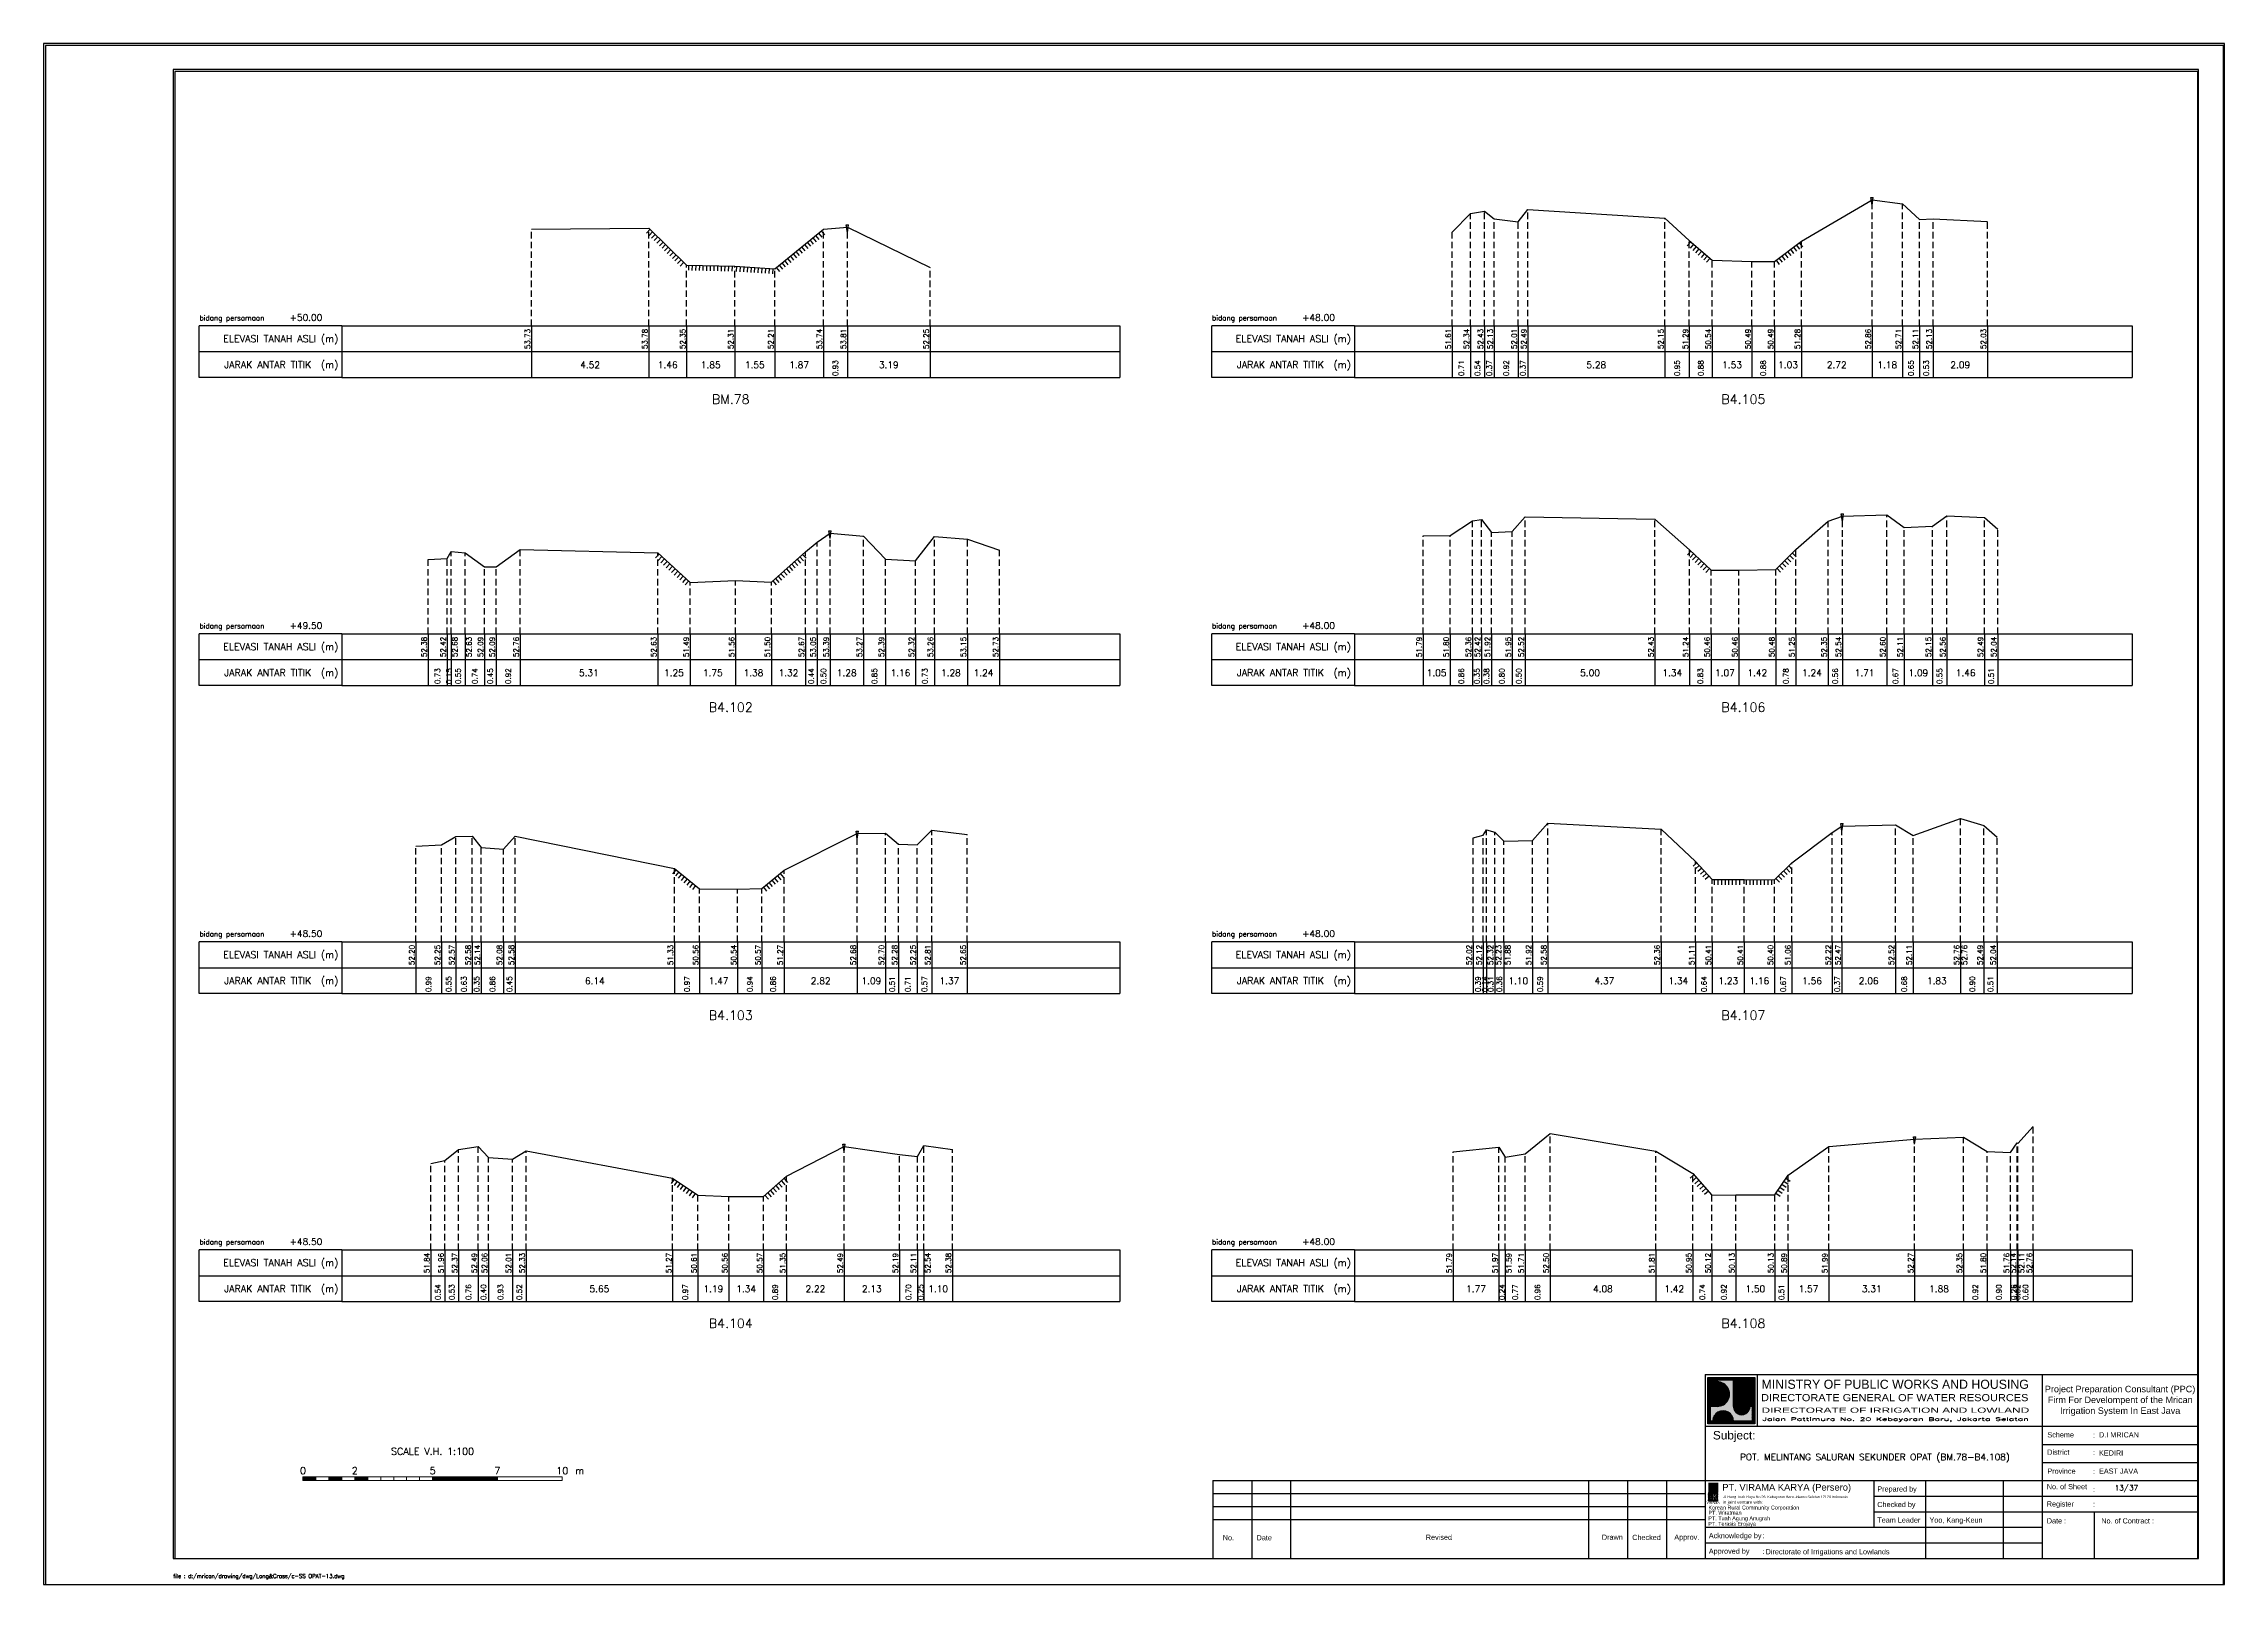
# Model space of a CAD drawing. Header units: inches. Extents: x -11 to 3175, y -842 to -783.
# Drawn here: x 1027 to 1111.1, y -842 to -782.6 of the extents above; entities that cross this region are included whole.
import ezdxf
from ezdxf.enums import TextEntityAlignment as Align

# ---------------------------------------------------------------- set-up
doc = ezdxf.new("R2010")
doc.units = ezdxf.units.IN
doc.header["$MEASUREMENT"] = 0
doc.linetypes.add('DASHED2', pattern=[0.375, 0.25, -0.125])
doc.layers.add('KOP', color=7, linetype='Continuous')
doc.layers.add('pelengkap', color=7, linetype='Continuous')
doc.styles.add('ARIAL', font='arial.ttf')
doc.styles.add('battang01', font='arial.ttf')
doc.styles.add('L100', font='simplex.shx', dxfattribs={"height": 0.254})
doc.styles.add('L140', font='simplex.shx', dxfattribs={"height": 0.356})
doc.styles.add('L60', font='simplex.shx', dxfattribs={"height": 0.152})
doc.styles.add('L80', font='simplex.shx', dxfattribs={"height": 0.203})
doc.styles.add('ROMANS-N', font='ROMANS.SHX', dxfattribs={"width": 0.8})
doc.styles.add('SONDU', font='arial.ttf')
doc.styles.get("Standard").update_dxf_attribs({"font": 'simplex.shx'})
doc.styles.add('STYLE1', font='arial.ttf', dxfattribs={"height": 0.2})
pattern_1 = [(45, (0, 0), (-0.08838834764831843, 0.08838834764831845), [])]

# ---------------------------------------------------------------- blocks, each defined once
blk = doc.blocks.new('kop')
at = {"layer": 'KOP'}
h = blk.add_hatch(color=3, dxfattribs=at)
h.paths.add_polyline_path([(609.8653532927285, 69.7965174242664), (591.8076082223538, 69.7965174242664), (591.8076082223538, 51.90947071793616), (609.8653532927285, 51.90947071793616)])
h.paths.add_polyline_path([(592.1020534932645, 52.24844148547069), (592.1020534932645, 69.50460869670152), (609.5341911203627, 69.50460869670152), (609.5341911203627, 52.24844148547069)], flags=16)
edge = h.paths.add_edge_path(flags=0)
edge.add_line((608.873529834174, 52.90910277674104), (601.6712012034158, 52.90910277674104))
edge.add_ellipse((597.6820295724688, 52.91975268540099), major_axis=(2.820780363398898, 2.820780363398898), ratio=0.9999999999999934, start_angle=314.8470375744171, end_angle=495.1529624255826)
edge.add_line((593.6928579415221, 52.90910277674104), (592.7627147794652, 52.90910277674104))
edge.add_line((592.7627147794651, 52.90910277674104), (592.7627147794651, 58.62619728620361))
edge.add_line((592.7627147794651, 58.62619728620368), (595.428986556629, 58.62619728620368))
edge.add_ellipse((595.4289865566291, 63.36824099147847), major_axis=(-3.353131261170752, 3.353131261170752), ratio=0.9999999999999983, start_angle=134.9999999999999, end_angle=314.9999999999999)
edge.add_line((595.4289865566291, 68.11028469675327), (595.4289865566291, 68.84394741944757))
edge.add_line((595.4289865566291, 68.84394741944752), (601.6547436091821, 68.84394741944752))
edge.add_line((601.6547436091821, 68.84394741944752), (601.6547436091821, 58.59413430307072))
edge.add_ellipse((604.8563547331537, 58.62619728605213), major_axis=(2.263994459030571, 2.263994459030571), ratio=0.9999999999991376, start_angle=135.5737774266452, end_angle=315.0000000026869)
edge.add_line((608.0581264027169, 58.62619728620368), (608.873529834174, 58.62619728620368))
edge.add_line((608.873529834174, 58.62619728620368), (608.873529834174, 52.9091027767411))
h = blk.add_hatch(dxfattribs=at)
h.set_pattern_fill('ANSI31', color=21)
h.set_pattern_definition(pattern_1)
h.paths.add_polyline_path([(609.5341911203627, 69.50460869670152), (592.1020534932645, 69.50460869670152), (592.1020534932645, 52.24844148547069), (609.5341911203627, 52.24844148547069)])
edge = h.paths.add_edge_path(flags=16)
edge.add_line((608.0581264038578, 58.62619728331649), (608.873529834174, 58.62619728331649))
edge.add_line((608.873529834174, 58.62619728331649), (608.873529834174, 52.90910277674104))
edge.add_line((608.873529834174, 52.90910277674104), (601.6712012043477, 52.90910277674104))
edge.add_ellipse((597.6820295732255, 52.91975268530538), major_axis=(-2.820780363950464, 2.820780363950464), ratio=0.9999999999999999, start_angle=224.8470375717975, end_angle=405.1529624282025)
edge.add_line((593.6928579421033, 52.90910277674104), (592.7627147794651, 52.90910277674104))
edge.add_line((592.7627147794651, 52.90910277674104), (592.7627147794651, 58.62619728331649))
edge.add_line((592.7627147794651, 58.62619728331649), (595.4289865705781, 58.62619728331649))
edge.add_ellipse((595.4289865571182, 63.3682409894528), major_axis=(-3.353131262124677, 3.353131262124677), ratio=0.9999999999999912, start_angle=134.9999999999997, end_angle=314.9999999999998)
edge.add_line((595.4289865571182, 68.11028469676671), (595.4289865571182, 68.84394741944752))
edge.add_line((595.4289865571182, 68.84394741944752), (601.6547436095548, 68.84394741944752))
edge.add_line((601.6547436095548, 68.84394741944752), (601.6547436095548, 58.5941344047481))
edge.add_ellipse((604.8563547345466, 58.62619728331649), major_axis=(-2.263994459341034, 2.263994459341035), ratio=0.999999999999965, start_angle=45.57377555810933, end_angle=225.000000000001)
h = blk.add_hatch(color=3, dxfattribs=at)
edge = h.paths.add_edge_path()
edge.add_line((601.6547436091821, 68.84394741944752), (595.4289865566291, 68.84394741944752))
edge.add_line((595.4289865566291, 68.84394741944752), (595.4289865566291, 68.11028469675321))
edge.add_ellipse((595.4289865566291, 63.36824099147847), major_axis=(-3.353131261170759, 3.353131261170758), ratio=0.9999999999999979, start_angle=134.9999999999999, end_angle=314.99999999999994, ccw=False)
edge.add_line((595.4289865566291, 58.62619728620368), (592.7627147794652, 58.62619728620368))
edge.add_line((592.7627147794651, 58.62619728620368), (592.7627147794651, 52.9091027767411))
edge.add_line((592.7627147794651, 52.90910277674104), (593.692857941522, 52.90910277674104))
edge.add_ellipse((597.6820295724688, 52.91975268540099), major_axis=(-2.820780363398898, 2.820780363398898), ratio=0.9999999999999934, start_angle=-135.1529624255826, end_angle=45.15296242558293, ccw=False)
edge.add_line((601.6712012034156, 52.90910277674104), (608.8735298341738, 52.90910277674104))
edge.add_line((608.873529834174, 52.90910277674104), (608.873529834174, 58.62619728620361))
edge.add_line((608.873529834174, 58.62619728620368), (608.0581264027169, 58.62619728620368))
edge.add_ellipse((604.856354733136, 58.62619728987087), major_axis=(2.263994459042317, 2.263994459042318), ratio=0.9999999999997576, start_angle=134.426222510409, end_angle=314.999999934367, ccw=False)
edge.add_line((601.6547436091821, 58.65826027636805), (601.6547436091821, 68.8439474194476))
h = blk.add_hatch(dxfattribs=at)
h.set_pattern_fill('ANSI31', color=41)
h.set_pattern_definition(pattern_1)
h.paths.add_polyline_path([(595.5939701222399, 25.44229578518152), (591.9923714647559, 25.44229578518152), (591.9923714647559, 22.12011222587194), (595.5939701222399, 22.12011222587194)])
h.paths.add_polyline_path([(594.8290399212113, 23.80107538915849), (595.486404190889, 22.50553331270966), (594.9518442189607, 22.50553331270966), (594.3704352444638, 23.59173922572727), (594.3704352444638, 22.50553331270966), (593.8526512319377, 22.50553331270966), (593.8526512319377, 24.7253559070662), (593.2416323709347, 22.50553331270966), (592.8436656118323, 22.50553331270966), (592.1206616099082, 25.0450254569166), (592.6728596590955, 25.0450254569166), (593.0257276515837, 23.53939475651638), (593.4088768836065, 25.0450254569166), (594.3704352444638, 25.0450254569166), (594.3704352444638, 23.99209855350495), (594.8904903176194, 25.0450254569166), (595.4627761213299, 25.0450254569166)], flags=16)
at = {"color": 2}
blk.add_lwpolyline([(-49.29008735655361, -9.987386569675465), (790.6905617838997, -9.987386569675465), (790.6905617838997, 583.2926438577114), (-49.29008735655361, 583.2926438577114)], close=True, dxfattribs=at)
at = {"color": 6}
blk.add_lwpolyline([(0.6493091440684111, 0.0004927304488262507), (780.7026824837753, 0.0004927304488262507), (780.7026824837753, 573.3047645575871), (0.6493091440684111, 573.3047645575871)], close=True, dxfattribs=at)
at = {"layer": 'KOP', "color": 5}
for p, q in [((590.8030303217506, 70.96299432783698), (590.8030303217506, 29.98464833497903)), ((590.8030303217506, 70.96299432783698), (780.7026824837753, 70.96299432783698)), ((400.9033781597261, 29.98464833497903), (400.9033781597261, 0.0004927304488262507)), ((400.9033781597261, 29.98464833497903), (590.8030303217506, 29.98464833497903)), ((590.8030303217506, 29.98464833497903), (590.8030303217506, 0.0004927304488262507))]:
    blk.add_line(p, q, dxfattribs=at)
at = {"layer": 'KOP', "color": 3}
for p, q in [((591.8076082223538, 69.7965174242664), (609.8653532927285, 69.7965174242664)), ((591.8076082223538, 51.90947071793616), (591.8076082223538, 69.7965174242664)), ((592.1020534932645, 69.50460869670152), (609.5341911203627, 69.50460869670152)), ((592.1020534932645, 52.24844148547069), (592.1020534932645, 69.50460869670152)), ((595.4289865571182, 68.84394741502373), (595.4289865571182, 68.1102846954029)), ((595.4289865566291, 68.84394741944752), (601.6547436091821, 68.84394741944752)), ((601.6547436095548, 58.59413430414176), (601.6547436095548, 68.84394741502373)), ((609.5341911203627, 69.50460869670152), (609.5341911203627, 52.24844148547069)), ((609.8653532927285, 69.7965174242664), (609.8653532927285, 51.90947071793616)), ((609.8653532927285, 51.90947071793616), (591.8076082223538, 51.90947071793616)), ((609.5341911203627, 52.24844148547069), (592.1020534932645, 52.24844148547069)), ((592.7627147794651, 52.90910277674104), (592.7627147794651, 58.62619728620368)), ((595.4289865571182, 58.62619728331649), (592.7627147799426, 58.62619728331649)), ((593.6928579415221, 52.90910277674104), (592.7627147794651, 52.90910277674104)), ((608.873529834174, 52.90910277674104), (601.6712012034156, 52.90910277674104)), ((608.8735298352565, 58.62619728331649), (608.0581264038578, 58.62619728331649)), ((608.873529834174, 58.62619728620368), (608.873529834174, 52.90910277674104)), ((720.7343712747147, 43.97725428375983), (780.7026824837753, 43.97725428375983)), ((720.7343712747147, 36.98095130936949), (780.7026824837753, 36.98095130936949)), ((415.895455961991, 29.98464833497903), (415.895455961991, 0.0004927304488262507)), ((430.8875337642562, 29.98464833497903), (430.8875337642562, 0.0004927304488262507)), ((545.8267969149554, 29.98464833497903), (545.8267969149554, 0.0004927304488262507)), ((560.8188747172203, 29.98464833497903), (560.8188747172203, 0.0004927304488262507)), ((575.8109525194855, 29.98464833497903), (575.8109525194855, 0.0004927304488262507)), ((655.7687007982327, 29.98464833497903), (655.7687007982327, 11.99415497226093)), ((675.7581378679197, 29.98464833497903), (675.7581378679197, 0.0004927304488262507)), ((705.7422934724498, 29.98464833497903), (705.7422934724498, 0.0004927304488262507)), ((400.9033781597261, 24.98728906755738), (590.8030303217506, 24.98728906755738)), ((400.9033781597261, 19.98992980013563), (590.8030303217506, 19.98992980013563)), ((655.7687007982327, 23.98781721407303), (720.7343712747147, 23.98781721407303)), ((655.7687007982327, 17.99098609316704), (720.7343712747147, 17.99098609316704)), ((720.7343712747147, 23.98781721407303), (780.7026824837753, 23.98781721407303)), ((720.7343712747147, 17.99098609316704), (780.7026824837753, 17.99098609316704)), ((740.7238083444017, 17.99098609316704), (740.7238083444017, 0.0004927304488262507)), ((400.9033781597261, 14.99257053271398), (590.8030303217506, 14.99257053271398)), ((590.8030303217506, 5.997323851354935), (720.7343712747147, 5.997323851354935))]:
    blk.add_line(p, q, dxfattribs=at)
at = {"layer": 'KOP', "color": 4}
for p, q in [((610.7924673914374, 70.96299432783698), (610.7924673914374, 50.97355725815018)), ((720.7343712747147, 70.96299432783698), (720.7343712747147, 0.0004927304488262507)), ((590.8030303217506, 50.97355725815018), (720.7343712747147, 50.97355725815018)), ((720.7343712747147, 50.97355725815018), (780.7026824837753, 50.97355725815018)), ((590.8030303217506, 29.98464833497903), (720.7343712747147, 29.98464833497903)), ((720.7343712747147, 29.98464833497903), (780.7026824837753, 29.98464833497903)), ((590.8030303217506, 11.99415497226093), (720.7343712747147, 11.99415497226093))]:
    blk.add_line(p, q, dxfattribs=at)
at = {"layer": 'KOP', "color": 41}
blk.add_line((595.5939701222399, 22.12011222587194), (591.9923714647559, 22.12011222587194), dxfattribs=at)
for points in [[(591.9923714647559, 25.44229578518152), (595.5939701222399, 25.44229578518152)], [(592.2042302093139, 25.44229578518152), (592.4160889538717, 25.44229578518152)], [(592.6279476984296, 25.44229578518152), (592.8398064429874, 25.44229578518152)], [(593.0516651875452, 25.44229578518152), (593.2635239321031, 25.44229578518152)], [(593.475382676661, 25.44229578518152), (593.6872414212188, 25.44229578518152)], [(593.8991001657766, 25.44229578518152), (594.1109589103345, 25.44229578518152)], [(594.3228176548924, 25.44229578518152), (594.5346763994503, 25.44229578518152)], [(594.7465351440081, 25.44229578518152), (594.958393888566, 25.44229578518152)], [(595.1702526331238, 25.44229578518152), (595.3821113776818, 25.44229578518152)], [(592.1206616099082, 25.0450254569166), (592.6728596590955, 25.0450254569166)], [(592.1206616099082, 25.0450254569166), (592.8436656118323, 22.50553331270964)], [(592.6728596590955, 25.04502545691657), (593.0257276515837, 23.53939475651638), (593.4088768836065, 25.04502545691663)], [(592.8436656118323, 22.50553331270966), (593.2416323709347, 22.50553331270966)], [(593.2416323709347, 22.50553331270964), (593.8526512319377, 24.7253559070662)], [(593.4088768836065, 25.0450254569166), (594.3704352444638, 25.0450254569166)], [(593.8526512319377, 22.50553331270966), (593.8526512319377, 24.7253559070662)], [(593.8526512319377, 22.50553331270966), (594.3704352444638, 22.50553331270966)], [(594.3704352444638, 25.0450254569166), (594.3704352444638, 23.99209855350495)], [(594.3704352444638, 23.99209855350495), (594.8904903176194, 25.04502545691664)], [(594.9518442189607, 22.50553331270961), (594.3704352444638, 23.59173922572727)], [(594.3704352444638, 23.59173922572727), (594.3704352444638, 22.50553331270966)], [(594.8290399212113, 23.80107538915849), (595.4627761213299, 25.04502545691658)], [(594.8290399212113, 23.80107538915849), (595.486404190889, 22.50553331270966)], [(594.8904903176194, 25.0450254569166), (595.4627761213299, 25.0450254569166)], [(594.9518442189607, 22.50553331270966), (595.486404190889, 22.50553331270966)]]:
    blk.add_lwpolyline(points, dxfattribs=at)
at = {"layer": 'KOP', "color": 42}
for points in [[(592.1962927759001, 29.11418325926331), (592.1962927759001, 25.44229578518152)], [(592.5354066955362, 29.11418325926331), (592.5354066955362, 25.44229578518152)], [(592.9591241846518, 29.11418325926331), (592.9591241846518, 25.44229578518152)], [(593.3828416737675, 29.11418325926331), (593.3828416737675, 25.44229578518152)], [(593.8065591628832, 29.11418325926331), (593.8065591628832, 25.44229578518152)], [(594.2302766519989, 29.11418325926331), (594.2302766519989, 25.44229578518152)], [(594.6539941411147, 29.11418325926331), (594.6539941411147, 25.44229578518152)], [(595.0777116302304, 29.11418325926331), (595.0777116302304, 25.44229578518152)], [(595.5014291193462, 29.11418325926331), (595.5014291193462, 25.44229578518152)]]:
    blk.add_lwpolyline(points, dxfattribs=at)
at = {"layer": 'KOP', "color": 3}
for centre, major_axis, ratio, start_param, end_param in [((595.4289865571182, 63.3682409894528), (-3.353131262124677, 3.353131262124677), 0.9999999999999912, 2.35619449019234, 5.497787143782134), ((597.6820295732255, 52.91975268530538), (-2.820780363950464, 2.820780363950464), 0.9999999999999998, 3.924321118983262, 7.071253168581014), ((604.8563547345466, 58.62619728331649), (-2.263994459341034, 2.263994459341035), 0.9999999999999651, 0.7853981633974656, 3.926990816987259)]:
    blk.add_ellipse(centre, major_axis=major_axis, ratio=ratio, start_param=start_param, end_param=end_param, dxfattribs=at)
at = {"layer": 'KOP', "color": 5, "style": 'SONDU'}
for s, height, width, p, p2 in [('MINISTRY OF PUBLIC WORKS AND HOUSING', 3.49815148719519, 0.9710490151369037, (612.4932982688147, 65.39724920043633), (715.583635835389, 65.39724920043633)), ('DIRECTORATE GENERAL OF WATER RESOURCES', 2.748547597081934, 1.100714376561997, (612.3259886324004, 60.61804978528377), (715.4154333181652, 60.61804978528377)), ('DIRECTORATE OF IRRIGATION AND LOWLAND', 1.99894370696868, 1.63875262601232, (612.5247331509995, 56.15346481889102), (715.7518429621628, 56.15346481889102))]:
    blk.add_text(s, height=height, dxfattribs=dict(at, width=width)).set_placement(p, p2, align=Align.FIT)
at = {"layer": 'KOP', "color": 3, "style": 'ROMANS-N', "width": 1.832260783358812}
blk.add_text('Jalan Pattimura No. 20 Kebayoran Baru, Jakarta Selatan', height=1.249339816855425, dxfattribs=at).set_placement((612.7914110984061, 53.0739527913797), (715.583635835389, 53.0739527913797), align=Align.FIT)
at = {"layer": 'KOP', "color": 5, "style": 'ARIAL'}
blk.add_text('Subject:', height=3.252150442789123, dxfattribs=at).set_placement((593.7538629287924, 45.86653647040268))
at = {"layer": 'KOP', "color": 3}
for s, height, style, p in [('Scheme', 1.99894370696868, 'battang01', (722.7467307064071, 46.65722556886666)), ('District', 1.99894370696868, 'battang01', (722.6754973804648, 39.96707763894264)), (':', 1.99894370696868, 'battang01', (740.368327375754, 46.56012324452533)), ('D.I MRICAN', 1.99894370696868, 'battang01', (742.6585068305885, 46.65722556886666)), ('Province', 1.99894370696868, 'battang01', (722.7467307064071, 32.66461962008597)), (':', 1.99894370696868, 'battang01', (740.368327375754, 32.56751729574452)), (':', 1.99894370696868, 'battang01', (740.382074427338, 39.86997531646293)), ('KEDIRI', 1.99894370696868, 'battang01', (742.6585068305885, 39.66092259447632)), ('EAST JAVA', 1.99894370696868, 'battang01', (742.6585068305885, 32.66461962008597)), ('Prepared by', 1.99894370696868, 'battang01', (657.1430811109453, 25.78808395849862)), ('No. of Sheet ', 1.99894370696868, 'battang01', (722.520620818671, 26.67669459981798)), (':', 1.99894370696868, 'battang01', (740.3764858407951, 25.61838168175072)), ('in joint venture with:', 1.249339816855425, 'SONDU', (597.5578460284455, 21.07202452231022)), ('Checked by', 1.99894370696868, 'battang01', (657.1430811109453, 19.79125283759251)), ('Register', 1.99894370696868, 'battang01', (722.520620818671, 20.01807698302375)), (':', 1.99894370696868, 'battang01', (740.3598310849088, 19.92097465868241)), ('No.', 2, 'STYLE1', (404.7326663119579, 6.989602865739329)), ('Date', 2, 'STYLE1', (417.7761580577991, 6.989602865739329)), ('Revised', 2, 'STYLE1', (483.0371936477145, 7.169341252978228)), ('Drawn', 2, 'STYLE1', (550.9231662973559, 7.182965166626985)), ('Checked', 2, 'STYLE1', (562.6224972631348, 7.108401592637279)), ('Approv.', 2, 'STYLE1', (578.86250988613, 7.205550314016108)), ('Acknowledge by', 1.99894370696868, 'battang01', (592.1774106344633, 7.797590595780406)), (':', 1.99894370696868, 'battang01', (612.7647815001492, 7.813086169812294)), ('Team Leader', 1.99894370696868, 'battang01', (657.1430811109453, 13.79442171668651)), ('Yoo, Kang-Keun', 1.99894370696868, 'battang01', (677.261691985017, 13.79442171668651)), ('Date :', 1.99894370696868, 'battang01', (722.520620818671, 13.48542904786333)), ('No. of Contract :', 1.99894370696868, 'battang01', (743.5203251274443, 13.48542904786333)), ('Approved by', 1.99894370696868, 'battang01', (592.1774106344633, 1.800759474874411)), (':', 1.99894370696868, 'battang01', (612.8062382028575, 1.771932832116903)), ('Directorate of Irrigations and Lowlands', 1.99894370696868, 'battang01', (614.0846811434608, 1.594699671224788))]:
    blk.add_text(s, height=height, dxfattribs=dict(at, style=style)).set_placement(p)
at = {"layer": 'KOP', "color": 6, "style": 'SONDU'}
blk.add_text('PT. VIRAMA KARYA (Persero)', height=2.580944750812598, dxfattribs=at).set_placement((597.3630730504415, 26.14584984606049))
at = {"layer": 'KOP', "color": 42, "style": 'SONDU'}
blk.add_text('VIRAMA', height=0.9417941134961573, dxfattribs=at).set_placement((591.2959839900191, 21.03873930941651))
at = {"layer": 'KOP', "color": 4, "style": 'SONDU'}
for s, p in [('Korean Rural Community Corporation', (592.0172325651579, 18.85809622764893)), ('PT. Wiratman', (592.0172325651579, 16.86431729777243)), ('PT. Terasis Erojaya', (591.9444979581187, 12.58833032325808)), ('PT. Tuah Agung Anugrah', (591.9984246368545, 14.73155498450907))]:
    blk.add_text(s, height=1.49920778022651, dxfattribs=at).set_placement(p)
at = {"layer": 'KOP', "color": 3, "insert": (719.8583502723425, 60.76950394133539), "char_height": 2.49867963371085, "width": 61.43936713392102, "attachment_point": 4, "style": 'SONDU'}
blk.add_mtext('\\pi1.9124;Project Preparation Consultant (PPC)\\P\\pi3.0493;Firm For Develompent of the Mrican \\P\\pi7.7731;Irrigation System In East Java', dxfattribs=at)
at = {"layer": 'KOP', "color": 2, "insert": (597.5716775050441, 24.25098294227902), "char_height": 0.9994718534843399, "width": 48.71807324837515, "attachment_point": 1, "style": 'SONDU'}
blk.add_mtext('Jl. Hang Tuah Raya No.26, Kebayoran Baru Jakarta Selatan 12120 Indonesia', dxfattribs=at)
blk = doc.blocks.new('*X6')
at = {"color": 0}
for p, q in [((20000, 6250), (25000, 6250)), ((20000, 6200), (25000, 6200)), ((20000, 6150), (25000, 6150)), ((20000, 6100), (25000, 6100)), ((20000, 6050), (25000, 6050))]:
    blk.add_line(p, q, dxfattribs=at)
blk = doc.blocks.new('*X5')
at = {"color": 0}
for p, q in [((14000, 6250), (15000, 6250)), ((14000, 6200), (15000, 6200)), ((14000, 6150), (15000, 6150)), ((14000, 6100), (15000, 6100)), ((14000, 6050), (15000, 6050))]:
    blk.add_line(p, q, dxfattribs=at)
blk = doc.blocks.new('*X3')
at = {"color": 0}
for p, q in [((10000, 6250), (11000, 6250)), ((10000, 6200), (11000, 6200)), ((10000, 6150), (11000, 6150)), ((10000, 6100), (11000, 6100)), ((10000, 6050), (11000, 6050))]:
    blk.add_line(p, q, dxfattribs=at)
blk = doc.blocks.new('*X4')
at = {"color": 0}
for p, q in [((12000, 6250), (13000, 6250)), ((12000, 6200), (13000, 6200)), ((12000, 6150), (13000, 6150)), ((12000, 6100), (13000, 6100)), ((12000, 6050), (13000, 6050))]:
    blk.add_line(p, q, dxfattribs=at)
blk = doc.blocks.new('c100')
at = {"color": 2}
blk.add_lwpolyline([(-5, -1), (79.10000000000002, -1), (79.10000000000002, 58.4), (-5, 58.4)], close=True, dxfattribs=at)
at = {"color": 6}
blk.add_lwpolyline([(0, 0), (78.10000000000002, 0), (78.10000000000002, 57.4), (3.516176065587739e-15, 57.4)], close=True, dxfattribs=at)
at = {"color": 3, "lineweight": 0}
for points in [[(5, 3), (5.5, 3), (5.5, 3.15), (5, 3.15)], [(5.5, 3), (6, 3), (6, 3.15), (5.5, 3.15)], [(6, 3), (6.5, 3), (6.5, 3.15), (6, 3.15)], [(6.5, 3), (7, 3), (7, 3.15), (6.5, 3.15)], [(7, 3), (7.5, 3), (7.5, 3.15), (7, 3.15)], [(7.5, 3), (8, 3), (8, 3.15), (7.5, 3.15)], [(8, 3), (8.5, 3), (8.5, 3.15), (8, 3.15)], [(8.5, 3), (9, 3), (9, 3.15), (8.5, 3.15)], [(9, 3), (9.5, 3), (9.5, 3.15), (9, 3.15)], [(9.5, 3), (10, 3), (10, 3.15), (9.5, 3.15)], [(10, 3), (12.5, 3), (12.5, 3.15), (10, 3.15)], [(12.5, 3), (15, 3), (15, 3.15), (12.5, 3.15)]]:
    blk.add_lwpolyline(points, close=True, dxfattribs=at)
at = {"color": 1, "lineweight": 0, "xscale": 0.0005, "yscale": 0.0005, "zscale": 0.0005}
for name in ['*X3', '*X4', '*X5', '*X6']:
    blk.add_blockref(name, (0, 0), dxfattribs=at)
at = {"color": 3}
for s, p in [('SCALE V.H. 1:100', (10, 4)), ('0', (5, 3.25)), ('2', (7, 3.25)), ('5', (10, 3.25)), ('7', (12.5, 3.25)), ('10', (15, 3.25))]:
    blk.add_text(s, height=0.27, dxfattribs=at).set_placement(p, align=Align.CENTER)
blk.add_text('m', height=0.27, dxfattribs=at).set_placement((15.5, 3.25))
blk = doc.blocks.new('das2')
at = {"color": 5, "linetype": 'Continuous'}
for q in [(0, 1), (17.75, 0.9999999999999973)]:
    blk.add_line((2.75, 1), q, dxfattribs=at)
at = {"color": 3, "linetype": 'Continuous'}
for p, q in [((2.75, 1), (2.75, 0)), ((17.75, 0.9999999999999973), (17.75, -2.664535259100376e-15)), ((0, 0.5000000000000004), (17.75, 0.4999999999999973)), ((2.75, 0), (0, 0)), ((2.75, 0), (17.75, -2.664535259100376e-15))]:
    blk.add_line(p, q, dxfattribs=at)
blk.add_lwpolyline([(0, 0), (0, 1)], dxfattribs=at)
blk.add_text('bidang persamaan', height=0.1, dxfattribs=at).set_placement((0.005000000000000004, 1.100000000000001))
at = {"color": 5, "linetype": 'Continuous'}
for s, p in [('ELEVASI TANAH ASLI (m)', (2.683279515513197, 0.6825000000000001)), ('JARAK ANTAR TITIK  (m)', (2.683279515513197, 0.1825000000000001))]:
    blk.add_text(s, height=0.135, dxfattribs=at).set_placement(p, align=Align.RIGHT)
blk = doc.blocks.new('gbrpatok')
at = {"color": 2, "linetype": 'Continuous'}
for p, q in [((-0.0004517254713327645, 0.0009574234873781506), (0.0004517254713327645, 0.0009574234873781506)), ((0, -0.001962284437723838), (-0.0004517254713327645, 0.0009574234873781506)), ((0, -0.001962284437723838), (0.0004517254713327645, 0.0009574234873781506))]:
    blk.add_line(p, q, dxfattribs=at)

msp = doc.modelspace()

# ---------------------------------------------------------------- linework, layer by layer
at = {"color": 2, "linetype": 'Continuous', "lineweight": -3}
for p, q in [((1094.787791535396, -790.2117905820506), (1097.511452490396, -788.6257905820506)), ((1097.511452490396, -788.6257905820506), (1098.687883107396, -788.7787905820506)), ((1098.687883107396, -788.7787905820506), (1099.340102538396, -789.3777905820506)), ((1057.070930671632, -789.7515147525878), (1057.996038232632, -789.6805147525878)), ((1057.996038232632, -789.6805147525878), (1061.188361054632, -791.2345147525879)), ((1081.320984770396, -789.8727905820506), (1082.026889850396, -789.1467905820506)), ((1082.026889850396, -789.1467905820506), (1082.564083690396, -789.0567905820507)), ((1082.564083690396, -789.0567905820507), (1082.938895750396, -789.3537905820506)), ((1082.938895750396, -789.3537905820506), (1083.862088950396, -789.4757905820506)), ((1083.862088950396, -789.4757905820506), (1084.235983950396, -788.9987905820506)), ((1084.235983950396, -788.9987905820506), (1089.519199679396, -789.3347905820506)), ((1089.519199679396, -789.3347905820506), (1090.465770905396, -790.1937905820506)), ((1099.340102538396, -789.3777905820506), (1099.867070667396, -789.3557905820506)), ((1099.867070667396, -789.3557905820506), (1101.961700348396, -789.4577905820506)), ((1045.814776392632, -789.7535147525879), (1050.336286669632, -789.7105147525879)), ((1050.336286669632, -789.7105147525879), (1051.798767865632, -791.1375147525878)), ((1055.200451531632, -791.2775147525879), (1057.070930671632, -789.7515147525878)), ((1090.465770905396, -790.1937905820506), (1091.344273232396, -790.9507905820506)), ((1093.754946001396, -790.9937905820506), (1094.787791535396, -790.2117905820506)), ((1051.798767865632, -791.1375147525878), (1053.652421075632, -791.1795147525878)), ((1053.652421075632, -791.1795147525878), (1055.200451531632, -791.2775147525879)), ((1091.344273232396, -790.9507905820506), (1092.879002490396, -791.0007905820506)), ((1092.879002490396, -791.0007905820506), (1093.754946001396, -790.9937905820506)), ((1081.244044564085, -801.55811501524), (1082.100728354085, -801.00311501524)), ((1082.100728354085, -801.00311501524), (1082.450018144085, -800.94411501524)), ((1082.450018144085, -800.94411501524), (1082.834775094085, -801.44411501524)), ((1082.834775094085, -801.44411501524), (1083.638029454085, -801.40811501524)), ((1083.638029454085, -801.40811501524), (1084.135123174085, -800.84111501524)), ((1084.135123174085, -800.84111501524), (1089.140093988085, -800.93511501524)), ((1089.140093988085, -800.93511501524), (1090.476154455085, -802.12011501524)), ((1094.574841750085, -802.10711501524), (1095.814076301085, -801.01411501524)), ((1095.814076301085, -801.01411501524), (1096.371550964085, -800.82211501524)), ((1096.371550964085, -800.82211501524), (1098.079350133085, -800.76011501524)), ((1098.079350133085, -800.76011501524), (1098.749858135085, -801.25011501524)), ((1098.749858135085, -801.25011501524), (1099.841417820085, -801.20711501524)), ((1099.841417820085, -801.20711501524), (1100.394704081085, -800.80611501524)), ((1100.394704081085, -800.80611501524), (1101.849817569085, -800.86711501524)), ((1101.849817569085, -800.86711501524), (1102.358814529085, -801.32311501524)), ((1042.557811355797, -802.446119362652), (1042.711173575797, -802.178119362652)), ((1042.711173575797, -802.178119362652), (1043.257302435797, -802.2271193626519)), ((1043.257302435797, -802.2271193626519), (1044.001930245797, -802.7701193626519)), ((1044.448880995797, -802.773119362652), (1045.373582495797, -802.0971193626519)), ((1045.373582495797, -802.0971193626519), (1050.682510460797, -802.2321193626519)), ((1050.682510460797, -802.2321193626519), (1051.932051096797, -803.373119362652)), ((1055.067168534797, -803.3621193626519), (1056.382492784797, -802.1941193626519)), ((1056.382492784797, -802.1941193626519), (1056.826014712797, -801.816119362652)), ((1056.826014712797, -801.816119362652), (1057.328886465797, -801.476119362652)), ((1057.328886465797, -801.476119362652), (1058.613008733797, -801.595119362652)), ((1058.613008733797, -801.595119362652), (1059.464985714797, -802.470119362652)), ((1060.624391889797, -802.5451193626519), (1061.350590084797, -801.5981193626519)), ((1061.350590084797, -801.5981193626519), (1062.627071531797, -801.7091193626519)), ((1062.627071531797, -801.7091193626519), (1063.866302774797, -802.1271193626519)), ((1080.195365444085, -801.5701150152399), (1081.244044564085, -801.55811501524)), ((1090.476154455085, -802.12011501524), (1091.301812411085, -802.8971150152399)), ((1093.797407223085, -802.87911501524), (1094.574841750085, -802.10711501524)), ((1041.824898045797, -802.4831193626519), (1042.557811355797, -802.446119362652)), ((1044.001930245797, -802.7701193626519), (1044.448880995797, -802.773119362652)), ((1059.464985714797, -802.470119362652), (1060.624391889797, -802.5451193626519)), ((1091.301812411085, -802.8971150152399), (1092.376301160085, -802.90111501524)), ((1092.376301160085, -802.90111501524), (1093.797407223085, -802.87911501524)), ((1051.932051096797, -803.373119362652), (1053.684900461797, -803.302119362652)), ((1053.684900461797, -803.302119362652), (1055.067168534797, -803.3621193626519)), ((1042.342649373319, -813.4897402225997), (1042.896728743319, -813.1667402225996)), ((1042.896728743319, -813.1667402225996), (1043.52407835332, -813.1567402225996)), ((1043.52407835332, -813.1567402225996), (1043.877626473319, -813.5957402225997)), ((1044.737110703319, -813.6587402225997), (1045.190404443319, -813.1527402225997)), ((1045.190404443319, -813.1527402225997), (1051.326797056319, -814.4027402225997)), ((1055.557655805319, -814.4647402225996), (1058.376479673319, -813.0557402225996)), ((1058.376479673319, -813.0557402225996), (1059.467585992319, -813.0327402225997)), ((1059.467585992319, -813.0327402225997), (1059.972805454319, -813.4567402225997)), ((1060.682682179319, -813.4857402225997), (1061.248880237319, -812.9227402225997)), ((1061.248880237319, -812.9227402225997), (1062.61409515832, -813.0857402225997)), ((1082.123559889617, -813.2131030954788), (1082.510788559617, -813.1211030954788)), ((1082.510788559617, -813.1211030954788), (1082.648427489617, -812.9141030954788)), ((1082.648427489617, -812.9141030954788), (1082.959896299617, -813.0041030954789)), ((1082.959896299617, -813.0041030954789), (1083.317687789617, -813.3521030954788)), ((1084.422003749617, -813.3181030954788), (1085.007676939617, -812.6521030954789)), ((1085.007676939617, -812.6521030954789), (1089.374140896617, -812.8811030954788)), ((1089.374140896617, -812.8811030954788), (1090.709206788617, -814.1261030954788)), ((1094.420809008617, -814.1771030954789), (1095.978619448617, -813.0161030954788)), ((1095.978619448617, -813.0161030954788), (1096.351438439617, -812.7671030954788)), ((1096.351438439617, -812.7671030954788), (1098.411808551617, -812.7191030954788)), ((1098.411808551617, -812.7191030954788), (1099.096274500617, -813.1291030954789)), ((1099.096274500617, -813.1291030954789), (1100.928551612617, -812.4741030954788)), ((1100.928551612617, -812.4741030954788), (1100.928551612617, -812.4741030954788)), ((1100.928551612617, -812.4741030954788), (1101.829705044617, -812.7421030954788)), ((1101.829705044617, -812.7421030954788), (1102.338702004617, -813.1981030954788)), ((1041.348818353319, -813.5367402225996), (1042.342649373319, -813.4897402225997)), ((1043.877626473319, -813.5957402225997), (1044.737110703319, -813.6587402225997)), ((1059.972805454319, -813.4567402225997), (1060.682682179319, -813.4857402225997)), ((1083.317687789617, -813.3521030954788), (1084.422003749617, -813.3181030954788)), ((1051.326797056319, -814.4027402225997), (1052.296688147319, -815.1817402225997)), ((1054.70253111632, -815.1677402225997), (1055.557655805319, -814.4647402225996)), ((1090.709206788617, -814.1261030954788), (1091.352017173617, -814.8301030954789)), ((1091.352017173617, -814.8301030954789), (1092.583482495617, -814.8311030954789)), ((1092.583482495617, -814.8311030954789), (1093.747202467617, -814.8341030954788)), ((1093.747202467617, -814.8341030954788), (1094.420809008617, -814.1771030954789)), ((1052.296688147319, -815.1817402225997), (1053.764804814319, -815.2007402225997)), ((1053.764804814319, -815.2007402225997), (1054.70253111632, -815.1677402225997)), ((1084.134366055276, -825.3997645739981), (1085.094875735276, -824.6147645739981)), ((1085.094875735276, -824.6147645739981), (1089.171894094276, -825.3047645739981)), ((1095.846826831277, -825.1207645739981), (1099.154894545276, -824.8387645739981)), ((1099.154894545276, -824.8387645739981), (1101.034418953276, -824.7617645739981)), ((1101.034418953276, -824.7617645739981), (1101.957020167276, -825.3117645739981)), ((1102.853624327277, -825.3537645739981), (1103.111418524276, -824.9777645739981)), ((1103.111418524276, -824.9777645739981), (1103.131013758276, -824.9987645739981)), ((1103.131013758276, -824.9987645739981), (1103.732007718276, -824.350764573998)), ((1041.933557353366, -825.7754414087583), (1042.477586783366, -825.6534414087583)), ((1042.477586783366, -825.6534414087583), (1043.004402693366, -825.2394414087584)), ((1043.004402693366, -825.2394414087584), (1043.762931763366, -825.1214414087583)), ((1043.762931763366, -825.1214414087583), (1044.158906263366, -825.5474414087583)), ((1044.158906263366, -825.5474414087583), (1045.084752593366, -825.6044414087584)), ((1045.084752593366, -825.6044414087584), (1045.607276263366, -825.2834414087583)), ((1045.607276263366, -825.2834414087583), (1051.258563518366, -826.3384414087583)), ((1055.652991269366, -826.2664414087583), (1057.872283273366, -825.1184414087583)), ((1057.872283273366, -825.1184414087583), (1060.002673143366, -825.4244414087583)), ((1060.002673143366, -825.4244414087583), (1060.700346214366, -825.5014414087583)), ((1060.700346214366, -825.5014414087583), (1060.948671577366, -825.0744414087583)), ((1060.948671577366, -825.0744414087583), (1062.047033325366, -825.2284414087583)), ((1081.358888225276, -825.3247645739981), (1083.124866475276, -825.1477645739981)), ((1083.124866475276, -825.1477645739981), (1083.360665825276, -825.5267645739981)), ((1083.360665825276, -825.5267645739981), (1084.134366055276, -825.3997645739981)), ((1089.171894094276, -825.3047645739981), (1090.595356181276, -826.1597645739981)), ((1094.273827756276, -826.2247645739981), (1095.846826831277, -825.1207645739981)), ((1101.957020167276, -825.3117645739981), (1102.853624327277, -825.3537645739981)), ((1051.258563518366, -826.3384414087583), (1052.233247806366, -827.0004414087583)), ((1054.765971634366, -827.0434414087583), (1055.652991269366, -826.2664414087583)), ((1090.595356181276, -826.1597645739981), (1091.338890451276, -826.9937645739981)), ((1093.760328205276, -826.9787645739981), (1094.273827756276, -826.2247645739981)), ((1052.233247806366, -827.0004414087583), (1053.421851384366, -827.0474414087583)), ((1053.421851384366, -827.0474414087583), (1054.765971634366, -827.0434414087583)), ((1091.338890451276, -826.9937645739981), (1092.259222787276, -826.9867645739981)), ((1092.259222787276, -826.9867645739981), (1093.760328205276, -826.9787645739981))]:
    msp.add_line(p, q, dxfattribs=at)
at = {"color": 1, "linetype": 'DASHED2', "lineweight": -3}
for p, q in [((1097.511452490396, -793.4867905820506), (1097.511452490396, -788.6257905820506)), ((1098.687883107396, -793.4867905820506), (1098.687883107396, -788.7787905820506)), ((1057.996038232632, -793.4865147525878), (1057.996038232632, -789.6805147525878)), ((1082.026889850396, -793.4867905820506), (1082.026889850396, -789.1467905820506)), ((1082.564083690396, -793.4867905820506), (1082.564083690396, -789.0567905820507)), ((1082.938895750396, -793.4867905820506), (1082.938895750396, -789.3537905820506)), ((1083.862088950396, -793.4867905820506), (1083.862088950396, -789.4757905820506)), ((1084.235983950396, -793.4867905820506), (1084.235983950396, -788.9987905820506)), ((1089.519199679396, -793.4867905820506), (1089.519199679396, -789.3347905820506)), ((1099.340102538396, -793.4867905820506), (1099.340102538396, -789.3777905820506)), ((1099.867070667396, -793.4867905820506), (1099.867070667396, -789.3557905820506)), ((1101.961700348396, -793.4867905820506), (1101.961700348396, -789.4577905820506)), ((1045.814776392632, -793.4865147525878), (1045.814776392632, -789.7535147525879)), ((1050.336286669632, -793.4865147525878), (1050.336286669632, -789.7105147525879)), ((1057.070930671632, -793.4865147525878), (1057.070930671632, -789.7515147525878)), ((1081.320984770396, -793.4867905820506), (1081.320984770396, -789.8727905820506)), ((1090.465770905396, -793.4867905820506), (1090.465770905396, -790.1937905820506)), ((1094.787791535396, -793.4867905820506), (1094.787791535396, -790.2117905820506)), ((1051.798767865632, -793.4865147525878), (1051.798767865632, -791.1375147525878)), ((1053.652421075632, -793.4865147525878), (1053.652421075632, -791.1795147525878)), ((1055.200451531632, -793.4865147525878), (1055.200451531632, -791.2775147525879)), ((1061.188361054632, -793.4865147525878), (1061.188361054632, -791.2345147525879)), ((1091.344273232396, -793.4867905820506), (1091.344273232396, -790.9507905820506)), ((1092.879002490396, -793.4867905820506), (1092.879002490396, -791.0007905820506)), ((1093.754946001396, -793.4867905820506), (1093.754946001396, -790.9937905820506)), ((1082.100728354085, -805.36111501524), (1082.100728354085, -801.00311501524)), ((1082.450018144085, -805.36111501524), (1082.450018144085, -800.94411501524)), ((1082.834775094085, -805.36111501524), (1082.834775094085, -801.44411501524)), ((1083.638029454085, -805.36111501524), (1083.638029454085, -801.40811501524)), ((1084.135123174085, -805.36111501524), (1084.135123174085, -800.84111501524)), ((1089.140093988085, -805.36111501524), (1089.140093988085, -800.93511501524)), ((1095.814076301085, -805.36111501524), (1095.814076301085, -801.01411501524)), ((1096.371550964085, -805.36111501524), (1096.371550964085, -800.82211501524)), ((1098.079350133085, -805.36111501524), (1098.079350133085, -800.76011501524)), ((1098.749858135085, -805.36111501524), (1098.749858135085, -801.25011501524)), ((1099.841417820085, -805.36111501524), (1099.841417820085, -801.20711501524)), ((1100.394704081085, -805.36111501524), (1100.394704081085, -800.80611501524)), ((1101.849817569085, -805.36111501524), (1101.849817569085, -800.86711501524)), ((1102.358814529085, -805.36111501524), (1102.358814529085, -801.32311501524)), ((1042.711173575797, -805.361119362652), (1042.711173575797, -802.178119362652)), ((1043.257302435797, -805.361119362652), (1043.257302435797, -802.2271193626519)), ((1045.373582495797, -805.361119362652), (1045.373582495797, -802.0971193626519)), ((1050.682510460797, -805.361119362652), (1050.682510460797, -802.2321193626519)), ((1056.382492784797, -805.361119362652), (1056.382492784797, -802.1941193626519)), ((1056.826014712797, -805.361119362652), (1056.826014712797, -801.816119362652)), ((1057.328886465797, -805.361119362652), (1057.328886465797, -801.476119362652)), ((1058.613008733797, -805.361119362652), (1058.613008733797, -801.595119362652)), ((1061.350590084797, -805.361119362652), (1061.350590084797, -801.5981193626519)), ((1062.627071531797, -805.361119362652), (1062.627071531797, -801.7091193626519)), ((1063.866302774797, -805.361119362652), (1063.866302774797, -802.1271193626519)), ((1080.195365444085, -805.36111501524), (1080.195365444085, -801.5701150152399)), ((1081.244044564085, -805.36111501524), (1081.244044564085, -801.55811501524)), ((1090.476154455085, -805.36111501524), (1090.476154455085, -802.12011501524)), ((1094.574841750085, -805.36111501524), (1094.574841750085, -802.10711501524)), ((1041.824898045797, -805.361119362652), (1041.824898045797, -802.4831193626519)), ((1042.557811355797, -805.361119362652), (1042.557811355797, -802.446119362652)), ((1044.001930245797, -805.361119362652), (1044.001930245797, -802.7701193626519)), ((1044.448880995797, -805.361119362652), (1044.448880995797, -802.773119362652)), ((1059.464985714797, -805.361119362652), (1059.464985714797, -802.470119362652)), ((1060.624391889797, -805.361119362652), (1060.624391889797, -802.5451193626519)), ((1091.301812411085, -805.36111501524), (1091.301812411085, -802.8971150152399)), ((1092.376301160085, -805.36111501524), (1092.376301160085, -802.90111501524)), ((1093.797407223085, -805.36111501524), (1093.797407223085, -802.87911501524)), ((1051.932051096797, -805.361119362652), (1051.932051096797, -803.373119362652)), ((1053.684900461797, -805.361119362652), (1053.684900461797, -803.302119362652)), ((1055.067168534797, -805.361119362652), (1055.067168534797, -803.3621193626519)), ((1042.896728743319, -817.2367402225997), (1042.896728743319, -813.1667402225996)), ((1043.52407835332, -817.2367402225997), (1043.52407835332, -813.1567402225996)), ((1045.190404443319, -817.2367402225997), (1045.190404443319, -813.1527402225997)), ((1058.376479673319, -817.2367402225997), (1058.376479673319, -813.0557402225996)), ((1059.467585992319, -817.2367402225997), (1059.467585992319, -813.0327402225997)), ((1061.248880237319, -817.2367402225997), (1061.248880237319, -812.9227402225997)), ((1062.61409515832, -817.2367402225997), (1062.61409515832, -813.0857402225997)), ((1082.123559889617, -817.2361030954788), (1082.123559889617, -813.2131030954788)), ((1082.510788559617, -817.2361030954788), (1082.510788559617, -813.1211030954788)), ((1082.648427489617, -817.2361030954788), (1082.648427489617, -812.9141030954788)), ((1082.959896299617, -817.2361030954788), (1082.959896299617, -813.0041030954789)), ((1085.007676939617, -817.2361030954788), (1085.007676939617, -812.6521030954789)), ((1089.374140896617, -817.2361030954788), (1089.374140896617, -812.8811030954788)), ((1095.978619448617, -817.2361030954788), (1095.978619448617, -813.0161030954788)), ((1096.351438439617, -817.2361030954788), (1096.351438439617, -812.7671030954788)), ((1098.411808551617, -817.2361030954788), (1098.411808551617, -812.7191030954788)), ((1099.096274500617, -817.2361030954788), (1099.096274500617, -813.1291030954789)), ((1100.928551612617, -817.2361030954788), (1100.928551612617, -812.4741030954788)), ((1100.928551612617, -817.2361030954788), (1100.928551612617, -812.4741030954788)), ((1101.829705044617, -817.2361030954788), (1101.829705044617, -812.7421030954788)), ((1102.338702004617, -817.2361030954788), (1102.338702004617, -813.1981030954788)), ((1041.348818353319, -817.2367402225997), (1041.348818353319, -813.5367402225996)), ((1042.342649373319, -817.2367402225997), (1042.342649373319, -813.4897402225997)), ((1043.877626473319, -817.2367402225997), (1043.877626473319, -813.5957402225997)), ((1044.737110703319, -817.2367402225997), (1044.737110703319, -813.6587402225997)), ((1059.972805454319, -817.2367402225997), (1059.972805454319, -813.4567402225997)), ((1060.682682179319, -817.2367402225997), (1060.682682179319, -813.4857402225997)), ((1083.317687789617, -817.2361030954788), (1083.317687789617, -813.3521030954788)), ((1084.422003749617, -817.2361030954788), (1084.422003749617, -813.3181030954788)), ((1051.326797056319, -817.2367402225997), (1051.326797056319, -814.4027402225997)), ((1055.557655805319, -817.2367402225997), (1055.557655805319, -814.4647402225996)), ((1090.709206788617, -817.2361030954788), (1090.709206788617, -814.1261030954788)), ((1091.352017173617, -817.2361030954788), (1091.352017173617, -814.8301030954789)), ((1092.583482495617, -817.2361030954788), (1092.583482495617, -814.8311030954789)), ((1093.747202467617, -817.2361030954788), (1093.747202467617, -814.8341030954788)), ((1094.420809008617, -817.2361030954788), (1094.420809008617, -814.1771030954789)), ((1052.296688147319, -817.2367402225997), (1052.296688147319, -815.1817402225997)), ((1053.764804814319, -817.2367402225997), (1053.764804814319, -815.2007402225997)), ((1054.70253111632, -817.2367402225997), (1054.70253111632, -815.1677402225997)), ((1085.094875735276, -829.1127645739981), (1085.094875735276, -824.6147645739981)), ((1099.154894545276, -829.1127645739981), (1099.154894545276, -824.8387645739981)), ((1101.034418953276, -829.1127645739981), (1101.034418953276, -824.7617645739981)), ((1103.111418524276, -829.1127645739981), (1103.111418524276, -824.9777645739981)), ((1103.131013758276, -829.1127645739981), (1103.131013758276, -824.9987645739981)), ((1103.732007718276, -829.1127645739981), (1103.732007718276, -824.350764573998)), ((1041.933557353366, -829.1114414087583), (1041.933557353366, -825.7754414087583)), ((1042.477586783366, -829.1114414087583), (1042.477586783366, -825.6534414087583)), ((1043.004402693366, -829.1114414087583), (1043.004402693366, -825.2394414087584)), ((1043.762931763366, -829.1114414087583), (1043.762931763366, -825.1214414087583)), ((1044.158906263366, -829.1114414087583), (1044.158906263366, -825.5474414087583)), ((1045.084752593366, -829.1114414087583), (1045.084752593366, -825.6044414087584)), ((1045.607276263366, -829.1114414087583), (1045.607276263366, -825.2834414087583)), ((1057.872283273366, -829.1114414087583), (1057.872283273366, -825.1184414087583)), ((1060.002673143366, -829.1114414087583), (1060.002673143366, -825.4244414087583)), ((1060.700346214366, -829.1114414087583), (1060.700346214366, -825.5014414087583)), ((1060.948671577366, -829.1114414087583), (1060.948671577366, -825.0744414087583)), ((1062.047033325366, -829.1114414087583), (1062.047033325366, -825.2284414087583)), ((1081.358888225276, -829.1127645739981), (1081.358888225276, -825.3247645739981)), ((1083.124866475276, -829.1127645739981), (1083.124866475276, -825.1477645739981)), ((1083.360665825276, -829.1127645739981), (1083.360665825276, -825.5267645739981)), ((1084.134366055276, -829.1127645739981), (1084.134366055276, -825.3997645739981)), ((1089.171894094276, -829.1127645739981), (1089.171894094276, -825.3047645739981)), ((1095.846826831277, -829.1127645739981), (1095.846826831277, -825.1207645739981)), ((1101.957020167276, -829.1127645739981), (1101.957020167276, -825.3117645739981)), ((1102.853624327277, -829.1127645739981), (1102.853624327277, -825.3537645739981)), ((1051.258563518366, -829.1114414087583), (1051.258563518366, -826.3384414087583)), ((1055.652991269366, -829.1114414087583), (1055.652991269366, -826.2664414087583)), ((1090.595356181276, -829.1127645739981), (1090.595356181276, -826.1597645739981)), ((1094.273827756276, -829.1127645739981), (1094.273827756276, -826.2247645739981)), ((1052.233247806366, -829.1114414087583), (1052.233247806366, -827.0004414087583)), ((1053.421851384366, -829.1114414087583), (1053.421851384366, -827.0474414087583)), ((1054.765971634366, -829.1114414087583), (1054.765971634366, -827.0434414087583)), ((1091.338890451276, -829.1127645739981), (1091.338890451276, -826.9937645739981)), ((1092.259222787276, -829.1127645739981), (1092.259222787276, -826.9867645739981)), ((1093.760328205276, -829.1127645739981), (1093.760328205276, -826.9787645739981))]:
    msp.add_line(p, q, dxfattribs=at)
at = {"color": 1, "linetype": 'Continuous', "lineweight": -3}
for p, q in [((1045.814776392632, -793.4865147525878), (1045.814776392632, -795.4865147525878)), ((1050.336286669632, -793.4865147525878), (1050.336286669632, -795.4865147525878)), ((1051.798767865632, -793.4865147525878), (1051.798767865632, -795.4865147525878)), ((1053.652421075632, -793.4865147525878), (1053.652421075632, -795.4865147525878)), ((1055.200451531632, -793.4865147525878), (1055.200451531632, -795.4865147525878)), ((1057.070930671632, -793.4865147525878), (1057.070930671632, -795.4865147525878)), ((1057.996038232632, -793.4865147525878), (1057.996038232632, -795.4865147525878)), ((1061.188361054632, -793.4865147525878), (1061.188361054632, -795.4865147525878)), ((1081.320984770396, -793.4867905820506), (1081.320984770396, -795.4867905820506)), ((1082.026889850396, -793.4867905820506), (1082.026889850396, -795.4867905820506)), ((1082.564083690396, -793.4867905820506), (1082.564083690396, -795.4867905820506)), ((1082.938895750396, -793.4867905820506), (1082.938895750396, -795.4867905820506)), ((1083.862088950396, -793.4867905820506), (1083.862088950396, -795.4867905820506)), ((1084.235983950396, -793.4867905820506), (1084.235983950396, -795.4867905820506)), ((1089.519199679396, -793.4867905820506), (1089.519199679396, -795.4867905820506)), ((1090.465770905396, -793.4867905820506), (1090.465770905396, -795.4867905820506)), ((1091.344273232396, -793.4867905820506), (1091.344273232396, -795.4867905820506)), ((1092.879002490396, -793.4867905820506), (1092.879002490396, -795.4867905820506)), ((1093.754946001396, -793.4867905820506), (1093.754946001396, -795.4867905820506)), ((1094.787791535396, -793.4867905820506), (1094.787791535396, -795.4867905820506)), ((1097.511452490396, -793.4867905820506), (1097.511452490396, -795.4867905820506)), ((1098.687883107396, -793.4867905820506), (1098.687883107396, -795.4867905820506)), ((1099.340102538396, -793.4867905820506), (1099.340102538396, -795.4867905820506)), ((1099.867070667396, -793.4867905820506), (1099.867070667396, -795.4867905820506)), ((1101.961700348396, -793.4867905820506), (1101.961700348396, -795.4867905820506)), ((1041.824898045797, -805.361119362652), (1041.824898045797, -807.361119362652)), ((1042.557811355797, -805.361119362652), (1042.557811355797, -807.361119362652)), ((1042.711173575797, -805.361119362652), (1042.711173575797, -807.361119362652)), ((1043.257302435797, -805.361119362652), (1043.257302435797, -807.361119362652)), ((1044.001930245797, -805.361119362652), (1044.001930245797, -807.361119362652)), ((1044.448880995797, -805.361119362652), (1044.448880995797, -807.361119362652)), ((1045.373582495797, -805.361119362652), (1045.373582495797, -807.361119362652)), ((1050.682510460797, -805.361119362652), (1050.682510460797, -807.361119362652)), ((1051.932051096797, -805.361119362652), (1051.932051096797, -807.361119362652)), ((1053.684900461797, -805.361119362652), (1053.684900461797, -807.361119362652)), ((1055.067168534797, -805.361119362652), (1055.067168534797, -807.361119362652)), ((1056.382492784797, -805.361119362652), (1056.382492784797, -807.361119362652)), ((1056.826014712797, -805.361119362652), (1056.826014712797, -807.361119362652)), ((1057.328886465797, -805.361119362652), (1057.328886465797, -807.361119362652)), ((1058.613008733797, -805.361119362652), (1058.613008733797, -807.361119362652)), ((1059.464985714797, -805.361119362652), (1059.464985714797, -807.361119362652)), ((1060.624391889797, -805.361119362652), (1060.624391889797, -807.361119362652)), ((1061.350590084797, -805.361119362652), (1061.350590084797, -807.361119362652)), ((1062.627071531797, -805.361119362652), (1062.627071531797, -807.361119362652)), ((1063.866302774797, -805.361119362652), (1063.866302774797, -807.361119362652)), ((1080.195365444085, -805.36111501524), (1080.195365444085, -807.36111501524)), ((1081.244044564085, -805.36111501524), (1081.244044564085, -807.36111501524)), ((1082.100728354085, -805.36111501524), (1082.100728354085, -807.36111501524)), ((1082.450018144085, -805.36111501524), (1082.450018144085, -807.36111501524)), ((1082.834775094085, -805.36111501524), (1082.834775094085, -807.36111501524)), ((1083.638029454085, -805.36111501524), (1083.638029454085, -807.36111501524)), ((1084.135123174085, -805.36111501524), (1084.135123174085, -807.36111501524)), ((1089.140093988085, -805.36111501524), (1089.140093988085, -807.36111501524)), ((1090.476154455085, -805.36111501524), (1090.476154455085, -807.36111501524)), ((1091.301812411085, -805.36111501524), (1091.301812411085, -807.36111501524)), ((1092.376301160085, -805.36111501524), (1092.376301160085, -807.36111501524)), ((1093.797407223085, -805.36111501524), (1093.797407223085, -807.36111501524)), ((1094.574841750085, -805.36111501524), (1094.574841750085, -807.36111501524)), ((1095.814076301085, -805.36111501524), (1095.814076301085, -807.36111501524)), ((1096.371550964085, -805.36111501524), (1096.371550964085, -807.36111501524)), ((1098.079350133085, -805.36111501524), (1098.079350133085, -807.36111501524)), ((1098.749858135085, -805.36111501524), (1098.749858135085, -807.36111501524)), ((1099.841417820085, -805.36111501524), (1099.841417820085, -807.36111501524)), ((1100.394704081085, -805.36111501524), (1100.394704081085, -807.36111501524)), ((1101.849817569085, -805.36111501524), (1101.849817569085, -807.36111501524)), ((1102.358814529085, -805.36111501524), (1102.358814529085, -807.36111501524)), ((1041.348818353319, -817.2367402225997), (1041.348818353319, -819.2367402225997)), ((1042.342649373319, -817.2367402225997), (1042.342649373319, -819.2367402225997)), ((1042.896728743319, -817.2367402225997), (1042.896728743319, -819.2367402225997)), ((1043.52407835332, -817.2367402225997), (1043.52407835332, -819.2367402225997)), ((1043.877626473319, -817.2367402225997), (1043.877626473319, -819.2367402225997)), ((1044.737110703319, -817.2367402225997), (1044.737110703319, -819.2367402225997)), ((1045.190404443319, -817.2367402225997), (1045.190404443319, -819.2367402225997)), ((1051.326797056319, -817.2367402225997), (1051.326797056319, -819.2367402225997)), ((1052.296688147319, -817.2367402225997), (1052.296688147319, -819.2367402225997)), ((1053.764804814319, -817.2367402225997), (1053.764804814319, -819.2367402225997)), ((1054.70253111632, -817.2367402225997), (1054.70253111632, -819.2367402225997)), ((1055.557655805319, -817.2367402225997), (1055.557655805319, -819.2367402225997)), ((1058.376479673319, -817.2367402225997), (1058.376479673319, -819.2367402225997)), ((1059.467585992319, -817.2367402225997), (1059.467585992319, -819.2367402225997)), ((1059.972805454319, -817.2367402225997), (1059.972805454319, -819.2367402225997)), ((1060.682682179319, -817.2367402225997), (1060.682682179319, -819.2367402225997)), ((1061.248880237319, -817.2367402225997), (1061.248880237319, -819.2367402225997)), ((1062.61409515832, -817.2367402225997), (1062.61409515832, -819.2367402225997)), ((1082.123559889617, -817.2361030954788), (1082.123559889617, -819.2361030954788)), ((1082.510788559617, -817.2361030954788), (1082.510788559617, -819.2361030954788)), ((1082.648427489617, -817.2361030954788), (1082.648427489617, -819.2361030954788)), ((1082.959896299617, -817.2361030954788), (1082.959896299617, -819.2361030954788)), ((1083.317687789617, -817.2361030954788), (1083.317687789617, -819.2361030954788)), ((1084.422003749617, -817.2361030954788), (1084.422003749617, -819.2361030954788)), ((1085.007676939617, -817.2361030954788), (1085.007676939617, -819.2361030954788)), ((1089.374140896617, -817.2361030954788), (1089.374140896617, -819.2361030954788)), ((1090.709206788617, -817.2361030954788), (1090.709206788617, -819.2361030954788)), ((1091.352017173617, -817.2361030954788), (1091.352017173617, -819.2361030954788)), ((1092.583482495617, -817.2361030954788), (1092.583482495617, -819.2361030954788)), ((1093.747202467617, -817.2361030954788), (1093.747202467617, -819.2361030954788)), ((1094.420809008617, -817.2361030954788), (1094.420809008617, -819.2361030954788)), ((1095.978619448617, -817.2361030954788), (1095.978619448617, -819.2361030954788)), ((1096.351438439617, -817.2361030954788), (1096.351438439617, -819.2361030954788)), ((1098.411808551617, -817.2361030954788), (1098.411808551617, -819.2361030954788)), ((1099.096274500617, -817.2361030954788), (1099.096274500617, -819.2361030954788)), ((1100.928551612617, -817.2361030954788), (1100.928551612617, -819.2361030954788)), ((1100.928551612617, -817.2361030954788), (1100.928551612617, -819.2361030954788)), ((1101.829705044617, -817.2361030954788), (1101.829705044617, -819.2361030954788)), ((1102.338702004617, -817.2361030954788), (1102.338702004617, -819.2361030954788)), ((1041.933557353366, -829.1114414087583), (1041.933557353366, -831.1114414087583)), ((1042.477586783366, -829.1114414087583), (1042.477586783366, -831.1114414087583)), ((1043.004402693366, -829.1114414087583), (1043.004402693366, -831.1114414087583)), ((1043.762931763366, -829.1114414087583), (1043.762931763366, -831.1114414087583)), ((1044.158906263366, -829.1114414087583), (1044.158906263366, -831.1114414087583)), ((1045.084752593366, -829.1114414087583), (1045.084752593366, -831.1114414087583)), ((1045.607276263366, -829.1114414087583), (1045.607276263366, -831.1114414087583)), ((1051.258563518366, -829.1114414087583), (1051.258563518366, -831.1114414087583)), ((1052.233247806366, -829.1114414087583), (1052.233247806366, -831.1114414087583)), ((1053.421851384366, -829.1114414087583), (1053.421851384366, -831.1114414087583)), ((1054.765971634366, -829.1114414087583), (1054.765971634366, -831.1114414087583)), ((1055.652991269366, -829.1114414087583), (1055.652991269366, -831.1114414087583)), ((1057.872283273366, -829.1114414087583), (1057.872283273366, -831.1114414087583)), ((1060.002673143366, -829.1114414087583), (1060.002673143366, -831.1114414087583)), ((1060.700346214366, -829.1114414087583), (1060.700346214366, -831.1114414087583)), ((1060.948671577366, -829.1114414087583), (1060.948671577366, -831.1114414087583)), ((1062.047033325366, -829.1114414087583), (1062.047033325366, -831.1114414087583)), ((1081.358888225276, -829.1127645739981), (1081.358888225276, -831.1127645739981)), ((1083.124866475276, -829.1127645739981), (1083.124866475276, -831.1127645739981)), ((1083.360665825276, -829.1127645739981), (1083.360665825276, -831.1127645739981)), ((1084.134366055276, -829.1127645739981), (1084.134366055276, -831.1127645739981)), ((1085.094875735276, -829.1127645739981), (1085.094875735276, -831.1127645739981)), ((1089.171894094276, -829.1127645739981), (1089.171894094276, -831.1127645739981)), ((1090.595356181276, -829.1127645739981), (1090.595356181276, -831.1127645739981)), ((1091.338890451276, -829.1127645739981), (1091.338890451276, -831.1127645739981)), ((1092.259222787276, -829.1127645739981), (1092.259222787276, -831.1127645739981)), ((1093.760328205276, -829.1127645739981), (1093.760328205276, -831.1127645739981)), ((1094.273827756276, -829.1127645739981), (1094.273827756276, -831.1127645739981)), ((1095.846826831277, -829.1127645739981), (1095.846826831277, -831.1127645739981)), ((1099.154894545276, -829.1127645739981), (1099.154894545276, -831.1127645739981)), ((1101.034418953276, -829.1127645739981), (1101.034418953276, -831.1127645739981)), ((1101.957020167276, -829.1127645739981), (1101.957020167276, -831.1127645739981)), ((1102.853624327277, -829.1127645739981), (1102.853624327277, -831.1127645739981)), ((1103.111418524276, -829.1127645739981), (1103.111418524276, -831.1127645739981)), ((1103.131013758276, -829.1127645739981), (1103.131013758276, -831.1127645739981)), ((1103.732007718276, -829.1127645739981), (1103.732007718276, -831.1127645739981))]:
    msp.add_line(p, q, dxfattribs=at)
at = {"layer": 'pelengkap', "color": 1, "linetype": 'Continuous', "lineweight": -3}
for p, q in [((1050.386388168206, -789.7594007407707), (1050.246713916255, -789.9025478795542)), ((1050.486591165354, -789.8571727171365), (1050.346916913403, -790.0003198559199)), ((1050.586794162503, -789.9549446935022), (1050.447119910551, -790.0980918322856)), ((1050.686997159651, -790.0527166698679), (1050.5473229077, -790.1958638086513)), ((1050.787200156799, -790.1504886462336), (1050.647525904848, -790.293635785017)), ((1050.887403153947, -790.2482606225993), (1050.747728901996, -790.3914077613828)), ((1050.987606151096, -790.346032598965), (1050.847931899144, -790.4891797377485)), ((1051.087809148244, -790.4438045753308), (1050.948134896293, -790.5869517141142)), ((1056.122520911679, -790.5252594379654), (1056.248950376322, -790.680229081671)), ((1056.230999662273, -790.4367588127157), (1056.357429126916, -790.5917284564213)), ((1056.339478412867, -790.348258187466), (1056.465907877509, -790.5032278311716)), ((1056.447957163461, -790.2597575622162), (1056.574386628103, -790.4147272059218)), ((1056.556435914055, -790.1712569369665), (1056.682865378697, -790.3262265806721)), ((1056.664914664648, -790.0827563117168), (1056.791344129291, -790.2377259554224)), ((1056.773393415242, -789.9942556864671), (1056.899822879885, -790.1492253301727)), ((1056.881872165836, -789.9057550612174), (1057.008301630478, -790.060724704923)), ((1056.99035091643, -789.8172544359677), (1057.116780381072, -789.9722240796733)), ((1090.518799440407, -790.2394849413814), (1090.388244128033, -790.3909950414111)), ((1090.624856510427, -790.330873660043), (1090.494301198054, -790.4823837600727)), ((1090.730913580448, -790.4222623787047), (1090.600358268074, -790.5737724787343)), ((1090.836970650468, -790.5136510973663), (1090.706415338095, -790.665161197396)), ((1094.368838170491, -790.5289934169095), (1094.489564706891, -790.6884459283629)), ((1094.480454928508, -790.4444848414294), (1094.601181464908, -790.6039373528827)), ((1094.592071686525, -790.3599762659492), (1094.712798222925, -790.5194287774025)), ((1094.703688444542, -790.275467690469), (1094.824414980942, -790.4349202019223)), ((1051.188012145392, -790.5415765516965), (1051.048337893441, -790.6847236904799)), ((1051.28821514254, -790.6393485280622), (1051.148540890589, -790.7824956668456)), ((1051.388418139689, -790.7371205044279), (1051.248743887737, -790.8802676432114)), ((1051.488621136837, -790.8348924807937), (1051.348946884886, -790.9780396195771)), ((1051.588824133985, -790.9326644571594), (1051.449149882034, -791.0758115959428)), ((1051.689027131133, -791.0304364335251), (1051.549352879182, -791.1735835723085)), ((1051.868749904138, -791.1391004028062), (1051.864219474942, -791.3390490842505)), ((1052.008713981149, -791.1422717032431), (1052.004183551953, -791.3422203846874)), ((1052.148678058159, -791.1454430036799), (1052.144147628964, -791.3453916851242)), ((1052.28864213517, -791.1486143041168), (1052.284111705975, -791.3485629855611)), ((1052.428606212181, -791.1517856045537), (1052.424075782986, -791.351734285998)), ((1052.568570289192, -791.1549569049905), (1052.564039859997, -791.3549055864348)), ((1052.708534366203, -791.1581282054274), (1052.704003937008, -791.3580768868717)), ((1052.848498443214, -791.1612995058642), (1052.843968014019, -791.3612481873085)), ((1052.988462520225, -791.1644708063011), (1052.98393209103, -791.3644194877454)), ((1053.128426597236, -791.167642106738), (1053.123896168041, -791.3675907881823)), ((1053.268390674247, -791.1708134071748), (1053.263860245052, -791.3707620886191)), ((1053.408354751258, -791.1739847076117), (1053.403824322063, -791.373933389056)), ((1053.548318828269, -791.1771560080485), (1053.543788399074, -791.3771046894929)), ((1053.722281227007, -791.1839373366579), (1053.709645272521, -791.383537769158)), ((1053.862001529757, -791.1927825047981), (1053.849365575271, -791.3923829372982)), ((1054.001721832507, -791.2016276729382), (1053.989085878021, -791.4012281054383)), ((1054.141442135257, -791.2104728410784), (1054.128806180771, -791.4100732735785)), ((1054.281162438007, -791.2193180092186), (1054.268526483521, -791.4189184417187)), ((1054.420882740757, -791.2281631773587), (1054.408246786271, -791.4277636098589)), ((1054.560603043507, -791.2370083454989), (1054.547967089021, -791.436608777999)), ((1054.700323346257, -791.2458535136391), (1054.687687391771, -791.4454539461392)), ((1054.840043649007, -791.2546986817792), (1054.827407694521, -791.4542991142794)), ((1054.979763951757, -791.2635438499194), (1054.967127997271, -791.4631442824195)), ((1055.119484254507, -791.2723890180596), (1055.106848300021, -791.4719894505597)), ((1055.254690906929, -791.233264439963), (1055.381120371571, -791.3882340836686)), ((1055.363169657523, -791.1447638147133), (1055.489599122165, -791.2997334584189)), ((1055.471648408117, -791.0562631894636), (1055.598077872759, -791.2112328331692)), ((1055.58012715871, -790.9677625642139), (1055.706556623353, -791.1227322079195)), ((1055.688605909304, -790.8792619389642), (1055.815035373947, -791.0342315826698)), ((1055.797084659898, -790.7907613137145), (1055.92351412454, -790.9457309574201)), ((1055.905563410492, -790.7022606884648), (1056.031992875134, -790.8572303321704)), ((1056.014042161086, -790.6137600632151), (1056.140471625728, -790.7687297069207)), ((1090.943027720489, -790.6050398160279), (1090.812472408115, -790.7565499160576)), ((1091.04908479051, -790.6964285346895), (1090.918529478136, -790.8479386347192)), ((1091.15514186053, -790.7878172533511), (1091.024586548157, -790.9393273533808)), ((1091.261198930551, -790.8792059720128), (1091.130643618177, -791.0307160720424)), ((1093.810754380405, -790.9515362943105), (1093.931480916805, -791.1109888057638)), ((1093.922371138422, -790.8670277188303), (1094.043097674823, -791.0264802302836)), ((1094.033987896439, -790.7825191433501), (1094.15471443284, -790.9419716548034)), ((1094.145604654456, -790.6980105678699), (1094.266331190857, -790.8574630793232)), ((1094.257221412473, -790.6135019923897), (1094.377947948874, -790.772954503843)), ((1050.734202074955, -802.2793208141734), (1050.599340784893, -802.4270111403392)), ((1056.271032353751, -802.2930955530928), (1056.403830342517, -802.4426438535844)), ((1090.527131222825, -802.1680876027333), (1090.390066687129, -802.3137355105612)), ((1090.629084758304, -802.2640327777199), (1090.492020222609, -802.4096806855478)), ((1094.443127335649, -802.2379087019282), (1094.584051800113, -802.3798252101839)), ((1050.837585303271, -802.3737237172163), (1050.702724013209, -802.5214140433822)), ((1050.940968531587, -802.4681266202592), (1050.806107241525, -802.6158169464251)), ((1051.044351759903, -802.5625295233021), (1050.909490469841, -802.710219849468)), ((1051.147734988219, -802.6569324263451), (1051.012873698157, -802.8046227525109)), ((1051.251118216535, -802.751335329388), (1051.116256926473, -802.8990256555538)), ((1051.354501444851, -802.8457382324309), (1051.219640154789, -802.9934285585967)), ((1051.457884673167, -802.9401411354738), (1051.323023383105, -803.0878314616397)), ((1051.561267901483, -803.0345440385167), (1051.426406611421, -803.1822343646826)), ((1051.664651129799, -803.1289469415597), (1051.529789839738, -803.2766372677255)), ((1055.328878060657, -803.129722882313), (1055.461676049422, -803.2792711828046)), ((1055.433561871, -803.0367642901774), (1055.566359859766, -803.186312590669)), ((1055.538245681344, -802.9438056980418), (1055.67104367011, -803.0933539985334)), ((1055.642929491688, -802.8508471059063), (1055.775727480453, -803.0003954063978)), ((1055.747613302032, -802.7578885137707), (1055.880411290797, -802.9074368142623)), ((1055.852297112376, -802.6649299216351), (1055.985095101141, -802.8144782221267)), ((1055.95698092272, -802.5719713294995), (1056.089778911485, -802.7215196299911)), ((1056.061664733064, -802.479012737364), (1056.194462721829, -802.6285610378555)), ((1056.166348543408, -802.3860541452284), (1056.299146532173, -802.53560244572)), ((1090.731038293784, -802.3599779527065), (1090.593973758088, -802.5056258605343)), ((1090.832991829263, -802.455923127693), (1090.695927293568, -802.6015710355209)), ((1090.934945364742, -802.5518683026796), (1090.797880829047, -802.6975162105075)), ((1091.036898900222, -802.6478134776662), (1090.899834364526, -802.7934613854941)), ((1091.138852435701, -802.7437586526528), (1091.001787900006, -802.8894065604807)), ((1091.240805971181, -802.8397038276394), (1091.103741435485, -802.9853517354672)), ((1093.847078000975, -802.8297914526776), (1093.988002465439, -802.9717079609333)), ((1093.946419556754, -802.7311443275527), (1094.087344021218, -802.8730608358084)), ((1094.045761112533, -802.6324972024278), (1094.186685576997, -802.7744137106835)), ((1094.145102668312, -802.5338500773029), (1094.286027132776, -802.6757665855586)), ((1094.244444224091, -802.435202952178), (1094.385368688555, -802.5771194604337)), ((1094.34378577987, -802.3365558270531), (1094.484710244334, -802.4784723353088)), ((1051.768034358115, -803.2233498446026), (1051.633173068054, -803.3710401707684)), ((1051.871417586431, -803.3177527476455), (1051.73655629637, -803.4654430738113)), ((1055.119510439969, -803.3156400665841), (1055.252308428734, -803.4651883670757)), ((1055.224194250313, -803.2226814744486), (1055.356992239078, -803.3722297749401)), ((1051.381373032157, -814.4465747165672), (1051.256131620822, -814.602506076103)), ((1051.490524983833, -814.534243704502), (1051.365283572497, -814.6901750640379)), ((1051.599676935508, -814.6219126924369), (1051.474435524173, -814.7778440519728)), ((1051.708828887183, -814.7095816803718), (1051.583587475848, -814.8655130399077)), ((1051.817980838859, -814.7972506683067), (1051.692739427523, -814.9531820278426)), ((1051.927132790534, -814.8849196562416), (1051.801891379199, -815.0408510157774)), ((1055.081041865709, -814.8565656532719), (1055.208051894006, -815.0110598366963)), ((1055.189187794105, -814.767658633464), (1055.316197822403, -814.9221528168883)), ((1055.297333722502, -814.678751613656), (1055.424343750799, -814.8332457970804)), ((1055.405479650899, -814.589844593848), (1055.532489679196, -814.7443387772724)), ((1090.756406756376, -814.1777960644746), (1090.608712559245, -814.3126531152132)), ((1090.850806691892, -814.2811820024662), (1090.703112494762, -814.4160390532047)), ((1090.945206627409, -814.3845679404577), (1090.797512430278, -814.5194249911963)), ((1091.039606562926, -814.4879538784493), (1090.891912365795, -814.6228109291878)), ((1091.134006498443, -814.5913398164408), (1090.986312301312, -814.7261968671794)), ((1091.228406433959, -814.6947257544324), (1091.080712236829, -814.829582805171)), ((1091.422017150538, -814.8301599383113), (1091.421854742445, -815.0301598723704)), ((1091.562017104379, -814.8302736239763), (1091.561854696286, -815.0302735580353)), ((1091.70201705822, -814.8303873096412), (1091.701854650128, -815.0303872437003)), ((1091.842017012061, -814.8305009953061), (1091.841854603969, -815.0305009293652)), ((1091.982016965903, -814.830614680971), (1091.98185455781, -815.0306146150301)), ((1092.122016919744, -814.830728366636), (1092.121854511651, -815.030728300695)), ((1092.262016873585, -814.8308420523009), (1092.261854465492, -815.03084198636)), ((1092.402016827426, -814.8309557379658), (1092.401854419334, -815.0309556720249)), ((1092.653482263016, -814.8312835506633), (1092.652966676775, -815.0312828860893)), ((1092.793481797815, -814.8316444610323), (1092.792966211573, -815.0316437964583)), ((1092.933481332613, -814.8320053714012), (1092.932965746372, -815.0320047068273)), ((1093.073480867411, -814.8323662817702), (1093.07296528117, -815.0323656171962)), ((1093.21348040221, -814.8327271921391), (1093.212964815968, -815.0327265275652)), ((1093.353479937008, -814.8330881025081), (1093.352964350767, -815.0330874379341)), ((1093.493479471806, -814.833449012877), (1093.492963885565, -815.0334483483031)), ((1093.633479006605, -814.833809923246), (1093.632963420363, -815.033809258672)), ((1093.797313789493, -814.7852271768699), (1093.936959271233, -814.9284023822291)), ((1093.897536433244, -814.687475339652), (1094.037181914984, -814.8306505450113)), ((1093.997759076995, -814.5897235024341), (1094.137404558735, -814.7328987077934)), ((1094.097981720747, -814.4919716652163), (1094.237627202486, -814.6351468705756)), ((1094.198204364498, -814.3942198279984), (1094.337849846238, -814.5373950333577)), ((1094.298427008249, -814.2964679907806), (1094.438072489989, -814.4396431961399)), ((1052.036284742209, -814.9725886441764), (1051.911043330874, -815.1285200037123)), ((1052.145436693885, -815.0602576321113), (1052.020195282549, -815.2161889916472)), ((1054.756604080518, -815.1232867126957), (1054.883614108815, -815.2777808961201)), ((1054.864750008915, -815.0343796928878), (1054.991760037212, -815.1888738763122)), ((1054.972895937312, -814.9454726730798), (1055.099905965609, -815.0999668565042)), ((1051.316470059274, -826.3777712005207), (1051.204099225667, -826.5432184602578)), ((1051.43228314109, -826.4564307840454), (1051.319912307483, -826.6218780437825)), ((1051.548096222905, -826.5350903675702), (1051.435725389299, -826.7005376273073)), ((1051.663909304721, -826.613749951095), (1051.551538471114, -826.7791972108321)), ((1051.779722386537, -826.6924095346197), (1051.66735155293, -826.8578567943568)), ((1055.239867760991, -826.6283240022688), (1055.371651064638, -826.77876721707)), ((1055.345178011352, -826.5360756897155), (1055.476961314999, -826.6865189045168)), ((1055.450488261713, -826.4438273771623), (1055.58227156536, -826.5942705919636)), ((1055.555798512074, -826.351579064609), (1055.687581815721, -826.5020222794103)), ((1090.641938627102, -826.2120147007053), (1090.492652550796, -826.3451074030642)), ((1090.735103518753, -826.3165149541195), (1090.585817442447, -826.4496076564784)), ((1090.828268410404, -826.4210152075337), (1090.678982334098, -826.5541079098927)), ((1090.921433302056, -826.525515460948), (1090.77214722575, -826.6586081633069)), ((1091.014598193707, -826.6300157143622), (1090.865312117401, -826.7631084167211)), ((1093.957341182377, -826.6894794432815), (1094.122646971358, -826.8020582873392)), ((1094.036146373217, -826.5737653909948), (1094.201452162198, -826.6863442350525)), ((1094.114951564058, -826.4580513387082), (1094.280257353039, -826.5706301827659)), ((1094.193756754898, -826.3423372864215), (1094.359062543879, -826.4549161304792)), ((1051.895535468353, -826.7710691181445), (1051.783164634746, -826.9365163778816)), ((1052.011348550168, -826.8497287016693), (1051.898977716562, -827.0151759614064)), ((1052.127161631984, -826.928388285194), (1052.014790798377, -827.0938355449312)), ((1054.818626759546, -826.9973172524817), (1054.950410063194, -827.147760467283)), ((1054.923937009907, -826.9050689399285), (1055.055720313555, -827.0555121547297)), ((1055.029247260268, -826.8128206273752), (1055.161030563916, -826.9632638421765)), ((1055.13455751063, -826.720572314822), (1055.266340814277, -826.8710155296233)), ((1091.107763085358, -826.7345159677765), (1090.958477009052, -826.8676086701354)), ((1091.200927977009, -826.8390162211907), (1091.051641900703, -826.9721089235496)), ((1093.799730800697, -826.9209075478548), (1093.965036589678, -827.0334863919124)), ((1093.878535991537, -826.8051934955681), (1094.043841780518, -826.9177723396258))]:
    msp.add_line(p, q, dxfattribs=at)

# ---------------------------------------------------------------- block references
at = {"color": 2, "linetype": 'Continuous', "lineweight": -3}
msp.add_blockref('c100', (1032, -841), dxfattribs=at)
for name, p, xscale, yscale, zscale in [('kop', (1032, -841), 0.1, 0.1, 0.1), ('das2', (1033, -795.475), 2, 2, 2), ('das2', (1072.05, -795.475), 2, 2, 2), ('das2', (1033, -807.35), 2, 2, 2), ('das2', (1072.05, -807.35), 2, 2, 2), ('das2', (1033, -819.225), 2, 2, 2), ('das2', (1072.05, -819.225), 2, 2, 2), ('das2', (1033, -831.1), 2, 2, 2), ('das2', (1072.05, -831.1), 2, 2, 2)]:
    msp.add_blockref(name, p, dxfattribs=dict(at, xscale=xscale, yscale=yscale, zscale=zscale))
at = {"color": 1, "linetype": 'Continuous', "lineweight": -3, "xscale": 100, "yscale": 100, "zscale": 100}
for p in [(1097.511452490396, -788.6257905820506), (1057.996038232632, -789.6805147525878), (1057.328886465797, -801.476119362652), (1096.371550964085, -800.82211501524), (1058.376479673319, -813.0557402225996), (1096.351438439617, -812.7671030954788), (1099.154894545276, -824.8387645739981), (1057.872283273366, -825.1184414087583)]:
    msp.add_blockref('gbrpatok', p, dxfattribs=at)

# ---------------------------------------------------------------- texts
at = {"color": 3, "linetype": 'Continuous', "lineweight": -3, "style": 'L100'}
for s, p in [('+50.00', (1037.115866561296, -793.2904026700543)), ('+48.00', (1076.165866561296, -793.2904026700543)), ('4.52', (1048.075531531132, -795.1115147525878)), ('1.46', (1051.067527267632, -795.1115147525878)), ('1.85', (1052.725594470632, -795.1115147525878)), ('1.55', (1054.426436303632, -795.1115147525878)), ('1.87', (1056.135691101632, -795.1115147525878)), ('3.19', (1059.592199643632, -795.1115147525878)), ('5.28', (1086.877591814896, -795.1117905820506)), ('1.53', (1092.111637861396, -795.1117905820506)), ('1.03', (1094.271368768396, -795.1117905820506)), ('2.72', (1096.149622012896, -795.1117905820506)), ('1.18', (1098.099667798896, -795.1117905820506)), ('2.09', (1100.914385507896, -795.1117905820506)), ('+49.50', (1037.115866561296, -805.1654026700543)), ('+48.00', (1076.165866561296, -805.1654026700543)), ('5.31', (1048.028046478297, -806.986119362652)), ('1.25', (1051.307280778797, -806.986119362652)), ('1.75', (1052.808475779297, -806.986119362652)), ('1.38', (1054.376034498297, -806.986119362652)), ('1.32', (1055.724830659797, -806.986119362652)), ('1.28', (1057.970947599797, -806.986119362652)), ('1.16', (1060.044688802297, -806.986119362652)), ('1.28', (1061.988830808297, -806.986119362652)), ('1.24', (1063.246687153297, -806.986119362652)), ('1.05', (1080.719705004085, -806.98611501524)), ('5.00', (1086.637608581085, -806.98611501524)), ('1.34', (1089.808124221585, -806.98611501524)), ('1.07', (1091.839056785585, -806.98611501524)), ('1.42', (1093.086854191585, -806.98611501524)), ('1.24', (1095.194459025585, -806.98611501524)), ('1.71', (1097.225450548585, -806.98611501524)), ('1.09', (1099.295637977585, -806.98611501524)), ('1.46', (1101.122260825085, -806.98611501524)), ('+48.50', (1037.115866561296, -817.0404026700543)), ('+48.00', (1076.165866561296, -817.0404026700543)), ('6.14', (1048.258600749819, -818.8617402225997)), ('1.47', (1053.030746480819, -818.8617402225997)), ('2.82', (1056.967067739319, -818.8617402225997)), ('1.09', (1058.922032832819, -818.8617402225997)), ('1.37', (1061.931487697819, -818.8617402225997)), ('1.10', (1083.869845769617, -818.8611030954788)), ('4.37', (1087.190908918117, -818.8611030954788)), ('1.34', (1090.041673842617, -818.8611030954788)), ('1.23', (1091.967749834617, -818.8611030954788)), ('1.16', (1093.165342481617, -818.8611030954788)), ('1.56', (1095.199714228617, -818.8611030954788)), ('2.06', (1097.381623495617, -818.8611030954788)), ('1.83', (1100.012413056617, -818.8611030954788)), ('+48.50', (1037.115866561296, -828.9154026700543)), ('+48.00', (1076.165866561296, -828.9154026700543)), ('5.65', (1048.432919890866, -830.7364414087583)), ('1.19', (1052.827549595366, -830.7364414087583)), ('1.34', (1054.093911509366, -830.7364414087583)), ('2.22', (1056.762637271366, -830.7364414087583)), ('2.13', (1058.937478208366, -830.7364414087583)), ('1.10', (1061.497852451366, -830.7364414087583)), ('1.77', (1082.241877350276, -830.7377645739981)), ('4.08', (1087.133384914776, -830.7377645739981)), ('1.42', (1089.883625137777, -830.7377645739981)), ('1.50', (1093.009775496276, -830.7377645739981)), ('1.57', (1095.060327293776, -830.7377645739981)), ('3.31', (1097.500860688277, -830.7377645739981)), ('1.88', (1100.094656749277, -830.7377645739981))]:
    msp.add_text(s, height=0.254, dxfattribs=at).set_placement(p, align=Align.CENTER)
at = {"color": 3, "linetype": 'Continuous', "lineweight": -3, "style": 'L80'}
for s, p in [('53.73', (1045.764581911226, -793.9864850820836)), ('53.78', (1050.286092188226, -793.9864850820836)), ('52.35', (1051.748573384226, -793.9864850820836)), ('52.31', (1053.602226594226, -793.9864850820836)), ('52.21', (1055.150257050226, -793.9864850820836)), ('53.74', (1057.020736190226, -793.9864850820836)), ('53.81', (1057.945843751226, -793.9864850820836)), ('52.25', (1061.138166573226, -793.9864850820836)), ('51.61', (1081.27079028899, -793.9867609115464)), ('52.34', (1081.97669536899, -793.9867609115464)), ('52.43', (1082.51388920899, -793.9867609115464)), ('52.13', (1082.88870126899, -793.9867609115464)), ('52.01', (1083.81189446899, -793.9867609115464)), ('52.49', (1084.18578946899, -793.9867609115464)), ('52.15', (1089.46900519799, -793.9867609115464)), ('51.29', (1090.41557642399, -793.9867609115464)), ('50.54', (1091.29407875099, -793.9867609115464)), ('50.49', (1092.82880800899, -793.9867609115464)), ('50.49', (1093.70475151999, -793.9867609115464)), ('51.28', (1094.73759705399, -793.9867609115464)), ('52.86', (1097.46125800899, -793.9867609115464)), ('52.71', (1098.63768862599, -793.9867609115464)), ('52.11', (1099.28990805699, -793.9867609115464)), ('52.13', (1099.81687618599, -793.9867609115464)), ('52.03', (1101.91150586699, -793.9867609115464)), ('52.38', (1041.77470356439, -805.8610896921477)), ('52.42', (1042.50761687439, -805.8610896921477)), ('52.68', (1042.96097909439, -805.8610896921477)), ('52.63', (1043.50710795439, -805.8610896921477)), ('52.09', (1043.95173576439, -805.8610896921477)), ('52.09', (1044.39868651439, -805.8610896921477)), ('52.76', (1045.323388014391, -805.8610896921477)), ('52.63', (1050.63231597939, -805.8610896921477)), ('51.49', (1051.88185661539, -805.8610896921477)), ('51.56', (1053.63470598039, -805.8610896921477)), ('51.50', (1055.01697405339, -805.8610896921477)), ('52.67', (1056.33229830339, -805.8610896921477)), ('53.05', (1056.775820231391, -805.8610896921477)), ('53.39', (1057.27869198439, -805.8610896921477)), ('53.27', (1058.56281425239, -805.8610896921477)), ('52.39', (1059.41479123339, -805.8610896921477)), ('52.32', (1060.574197408391, -805.8610896921477)), ('53.26', (1061.30039560339, -805.8610896921477)), ('53.15', (1062.576877050391, -805.8610896921477)), ('52.73', (1063.81610829339, -805.8610896921477)), ('51.79', (1080.145170962679, -805.8610853447358)), ('51.80', (1081.193850082679, -805.8610853447358)), ('52.36', (1082.050533872678, -805.8610853447358)), ('52.42', (1082.399823662679, -805.8610853447358)), ('51.92', (1082.784580612679, -805.8610853447358)), ('51.95', (1083.587834972679, -805.8610853447358)), ('52.52', (1084.084928692678, -805.8610853447358)), ('52.43', (1089.089899506679, -805.8610853447358)), ('51.24', (1090.425959973679, -805.8610853447358)), ('50.46', (1091.251617929679, -805.8610853447358)), ('50.46', (1092.326106678679, -805.8610853447358)), ('50.48', (1093.747212741679, -805.8610853447358)), ('51.25', (1094.524647268679, -805.8610853447358)), ('52.35', (1095.763881819679, -805.8610853447358)), ('52.54', (1096.321356482679, -805.8610853447358)), ('52.60', (1098.029155651679, -805.8610853447358)), ('52.11', (1098.699663653678, -805.8610853447358)), ('52.15', (1099.791223338678, -805.8610853447358)), ('52.56', (1100.344509599679, -805.8610853447358)), ('52.49', (1101.799623087679, -805.8610853447358)), ('52.04', (1102.308620047678, -805.8610853447358)), ('52.20', (1041.298623871913, -817.7367105520955)), ('52.25', (1042.292454891913, -817.7367105520955)), ('52.57', (1042.846534261913, -817.7367105520955)), ('52.58', (1043.473883871913, -817.7367105520955)), ('52.14', (1043.827431991913, -817.7367105520955)), ('52.08', (1044.686916221913, -817.7367105520955)), ('52.58', (1045.140209961913, -817.7367105520955)), ('51.33', (1051.276602574913, -817.7367105520955)), ('50.56', (1052.246493665913, -817.7367105520955)), ('50.54', (1053.714610332913, -817.7367105520955)), ('50.57', (1054.652336634913, -817.7367105520955)), ('51.27', (1055.507461323913, -817.7367105520955)), ('52.68', (1058.326285191913, -817.7367105520955)), ('52.70', (1059.417391510913, -817.7367105520955)), ('52.28', (1059.922610972913, -817.7367105520955)), ('52.25', (1060.632487697913, -817.7367105520955)), ('52.81', (1061.198685755913, -817.7367105520955)), ('52.65', (1062.563900676913, -817.7367105520955)), ('52.02', (1082.073365408211, -817.7360734249746)), ('52.12', (1082.460594078211, -817.7360734249746)), ('52.32', (1082.898233008211, -817.7360734249746)), ('52.23', (1083.209701818211, -817.7360734249746)), ('51.88', (1083.567493308211, -817.7360734249746)), ('51.92', (1084.371809268211, -817.7360734249746)), ('52.58', (1084.957482458211, -817.7360734249746)), ('52.36', (1089.323946415211, -817.7360734249746)), ('51.11', (1090.659012307211, -817.7360734249746)), ('50.41', (1091.301822692211, -817.7360734249746)), ('50.41', (1092.533288014211, -817.7360734249746)), ('50.40', (1093.697007986211, -817.7360734249746)), ('51.06', (1094.370614527211, -817.7360734249746)), ('52.22', (1095.928424967211, -817.7360734249746)), ('52.47', (1096.301243958211, -817.7360734249746)), ('52.52', (1098.361614070211, -817.7360734249746)), ('52.11', (1099.046080019211, -817.7360734249746)), ('52.76', (1100.878357131211, -817.7360734249746)), ('52.76', (1101.178357131211, -817.7360734249746)), ('52.49', (1101.779510563211, -817.7360734249746)), ('52.04', (1102.288507523211, -817.7360734249746)), ('51.84', (1041.883362871959, -829.6114117382541)), ('51.96', (1042.42739230196, -829.6114117382541)), ('52.37', (1042.954208211959, -829.6114117382541)), ('52.49', (1043.71273728196, -829.6114117382541)), ('52.06', (1044.10871178196, -829.6114117382541)), ('52.01', (1045.03455811196, -829.6114117382541)), ('52.33', (1045.557081781959, -829.6114117382541)), ('51.27', (1051.20836903696, -829.6114117382541)), ('50.61', (1052.183053324959, -829.6114117382541)), ('50.56', (1053.37165690296, -829.6114117382541)), ('50.57', (1054.715777152959, -829.6114117382541)), ('51.35', (1055.60279678796, -829.6114117382541)), ('52.49', (1057.822088791959, -829.6114117382541)), ('52.19', (1059.95247866196, -829.6114117382541)), ('52.11', (1060.65015173296, -829.6114117382541)), ('52.54', (1061.198477095959, -829.6114117382541)), ('52.38', (1061.996838843959, -829.6114117382541)), ('51.79', (1081.30869374387, -829.6127349034939)), ('51.97', (1083.07467199387, -829.6127349034939)), ('51.59', (1083.61047134387, -829.6127349034939)), ('51.71', (1084.08417157387, -829.6127349034939)), ('52.50', (1085.04468125387, -829.6127349034939)), ('51.81', (1089.12169961287, -829.6127349034939)), ('50.95', (1090.54516169987, -829.6127349034939)), ('50.12', (1091.28869596987, -829.6127349034939)), ('50.13', (1092.20902830587, -829.6127349034939)), ('50.13', (1093.71013372387, -829.6127349034939)), ('50.89', (1094.22363327487, -829.6127349034939)), ('51.99', (1095.79663234987, -829.6127349034939)), ('52.27', (1099.10470006387, -829.6127349034939)), ('52.35', (1100.98422447187, -829.6127349034939)), ('51.80', (1101.90682568587, -829.6127349034939)), ('51.76', (1102.80342984587, -829.6127349034939)), ('52.14', (1103.06122404287, -829.6127349034939)), ('52.11', (1103.38081927687, -829.6127349034939)), ('52.76', (1103.68181323687, -829.6127349034939))]:
    msp.add_text(s, height=0.203, rotation=90, dxfattribs=at).set_placement(p, align=Align.CENTER)
for s, p in [('0.93', (1057.533484452132, -795.1115147525878)), ('0.71', (1081.673937310396, -795.1117905820506)), ('0.54', (1082.295486770396, -795.1117905820506)), ('0.37', (1082.751489720396, -795.1117905820506)), ('0.92', (1083.400492350396, -795.1117905820506)), ('0.37', (1084.049036450396, -795.1117905820506)), ('0.95', (1089.992485292396, -795.1117905820506)), ('0.88', (1090.905022068896, -795.1117905820506)), ('0.88', (1093.316974245896, -795.1117905820506)), ('0.65', (1099.013992822896, -795.1117905820506)), ('0.53', (1099.603586602896, -795.1117905820506)), ('0.73', (1042.191354700797, -806.986119362652)), ('0.15', (1042.634492465797, -806.986119362652)), ('0.55', (1042.984238005797, -806.986119362652)), ('0.74', (1043.629616340797, -806.986119362652)), ('0.45', (1044.225405620797, -806.986119362652)), ('0.92', (1044.911231745797, -806.986119362652)), ('0.44', (1056.604253748797, -806.986119362652)), ('0.50', (1057.077450589297, -806.986119362652)), ('0.85', (1059.038997224297, -806.986119362652)), ('0.73', (1060.987490987297, -806.986119362652)), ('0.86', (1081.672386459085, -806.98611501524)), ('0.35', (1082.275373249085, -806.98611501524)), ('0.38', (1082.642396619085, -806.98611501524)), ('0.80', (1083.236402274085, -806.98611501524)), ('0.50', (1083.886576314085, -806.98611501524)), ('0.83', (1090.888983433085, -806.98611501524)), ('0.78', (1094.186124486585, -806.98611501524)), ('0.56', (1096.092813632585, -806.98611501524)), ('0.67', (1098.414604134085, -806.98611501524)), ('0.55', (1100.118060950585, -806.98611501524)), ('0.51', (1102.104316049085, -806.98611501524)), ('0.99', (1041.845733863319, -818.8617402225997)), ('0.55', (1042.619689058319, -818.8617402225997)), ('0.63', (1043.210403548319, -818.8617402225997)), ('0.35', (1043.700852413319, -818.8617402225997)), ('0.86', (1044.307368588319, -818.8617402225997)), ('0.45', (1044.96375757332, -818.8617402225997)), ('0.97', (1051.811742601819, -818.8617402225997)), ('0.94', (1054.233667965319, -818.8617402225997)), ('0.86', (1055.130093460819, -818.8617402225997)), ('0.51', (1059.720195723319, -818.8617402225997)), ('0.71', (1060.327743816819, -818.8617402225997)), ('0.57', (1060.965781208319, -818.8617402225997)), ('0.39', (1082.317174224617, -818.8611030954788)), ('0.14', (1082.579608024617, -818.8611030954788)), ('0.31', (1082.804161894617, -818.8611030954788)), ('0.36', (1083.138792044617, -818.8611030954788)), ('0.59', (1084.714840344617, -818.8611030954788)), ('0.64', (1091.030611981117, -818.8611030954788)), ('0.67', (1094.084005738117, -818.8611030954788)), ('0.37', (1096.165028944117, -818.8611030954788)), ('0.68', (1098.754041526117, -818.8611030954788)), ('0.90', (1101.379128328617, -818.8611030954788)), ('0.51', (1102.084203524617, -818.8611030954788)), ('0.54', (1042.205572068366, -830.7364414087583)), ('0.53', (1042.740994738366, -830.7364414087583)), ('0.76', (1043.383667228366, -830.7364414087583)), ('0.40', (1043.960919013366, -830.7364414087583)), ('0.93', (1044.621829428366, -830.7364414087583)), ('0.52', (1045.346014428366, -830.7364414087583)), ('0.97', (1051.745905662366, -830.7364414087583)), ('0.89', (1055.209481451866, -830.7364414087583)), ('0.70', (1060.351509678866, -830.7364414087583)), ('0.25', (1060.824508895866, -830.7364414087583)), ('0.24', (1083.242766150276, -830.7377645739981)), ('0.77', (1083.747515940276, -830.7377645739981)), ('0.96', (1084.614620895276, -830.7377645739981)), ('0.74', (1090.967123316276, -830.7377645739981)), ('0.92', (1091.799056619277, -830.7377645739981)), ('0.51', (1094.017077980776, -830.7377645739981)), ('0.92', (1101.495719560276, -830.7377645739981)), ('0.90', (1102.405322247276, -830.7377645739981)), ('0.26', (1102.982521425776, -830.7377645739981)), ('0.02', (1103.121216141276, -830.7377645739981)), ('0.60', (1103.431510738276, -830.7377645739981))]:
    msp.add_text(s, height=0.203, rotation=90, dxfattribs=at).set_placement(p, align=Align.MIDDLE_CENTER)
at = {"color": 4, "linetype": 'Continuous', "lineweight": -3, "style": 'L140'}
for s, p in [('BM.78', (1053.500123084671, -796.4873845434007)), ('B4.105', (1092.550123084671, -796.4873845434007)), ('B4.102', (1053.500123084671, -808.3623845434007)), ('B4.106', (1092.550123084671, -808.3623845434007)), ('B4.103', (1053.500123084671, -820.2373845434007)), ('B4.107', (1092.550123084671, -820.2373845434007)), ('B4.104', (1053.500123084671, -832.1123845434007)), ('B4.108', (1092.550123084671, -832.1123845434007))]:
    msp.add_text(s, height=0.356, dxfattribs=at).set_placement(p, align=Align.CENTER)
at = {"color": 4, "linetype": 'Continuous', "lineweight": -3}
for s, height, style, p in [('POT. MELINTANG SALURAN SEKUNDER OPAT (BM.78-B4.108)', 0.254, 'L100', (1097.621, -837.09)), ('13/', 0.203, 'L80', (1107.14, -838.282)), ('37', 0.203, 'L80', (1107.6, -838.282))]:
    msp.add_text(s, height=height, dxfattribs=dict(at, style=style)).set_placement(p, align=Align.MIDDLE_CENTER)
at = {"color": 2, "linetype": 'Continuous', "lineweight": -3, "style": 'L60'}
msp.add_text('file : d:/mrican/drawing/dwg/Long&Cross/c-SS OPAT-13.dwg', height=0.152, dxfattribs=at).set_placement((1032, -841.8), align=Align.BOTTOM_LEFT)

doc.saveas('drawing.dxf')
